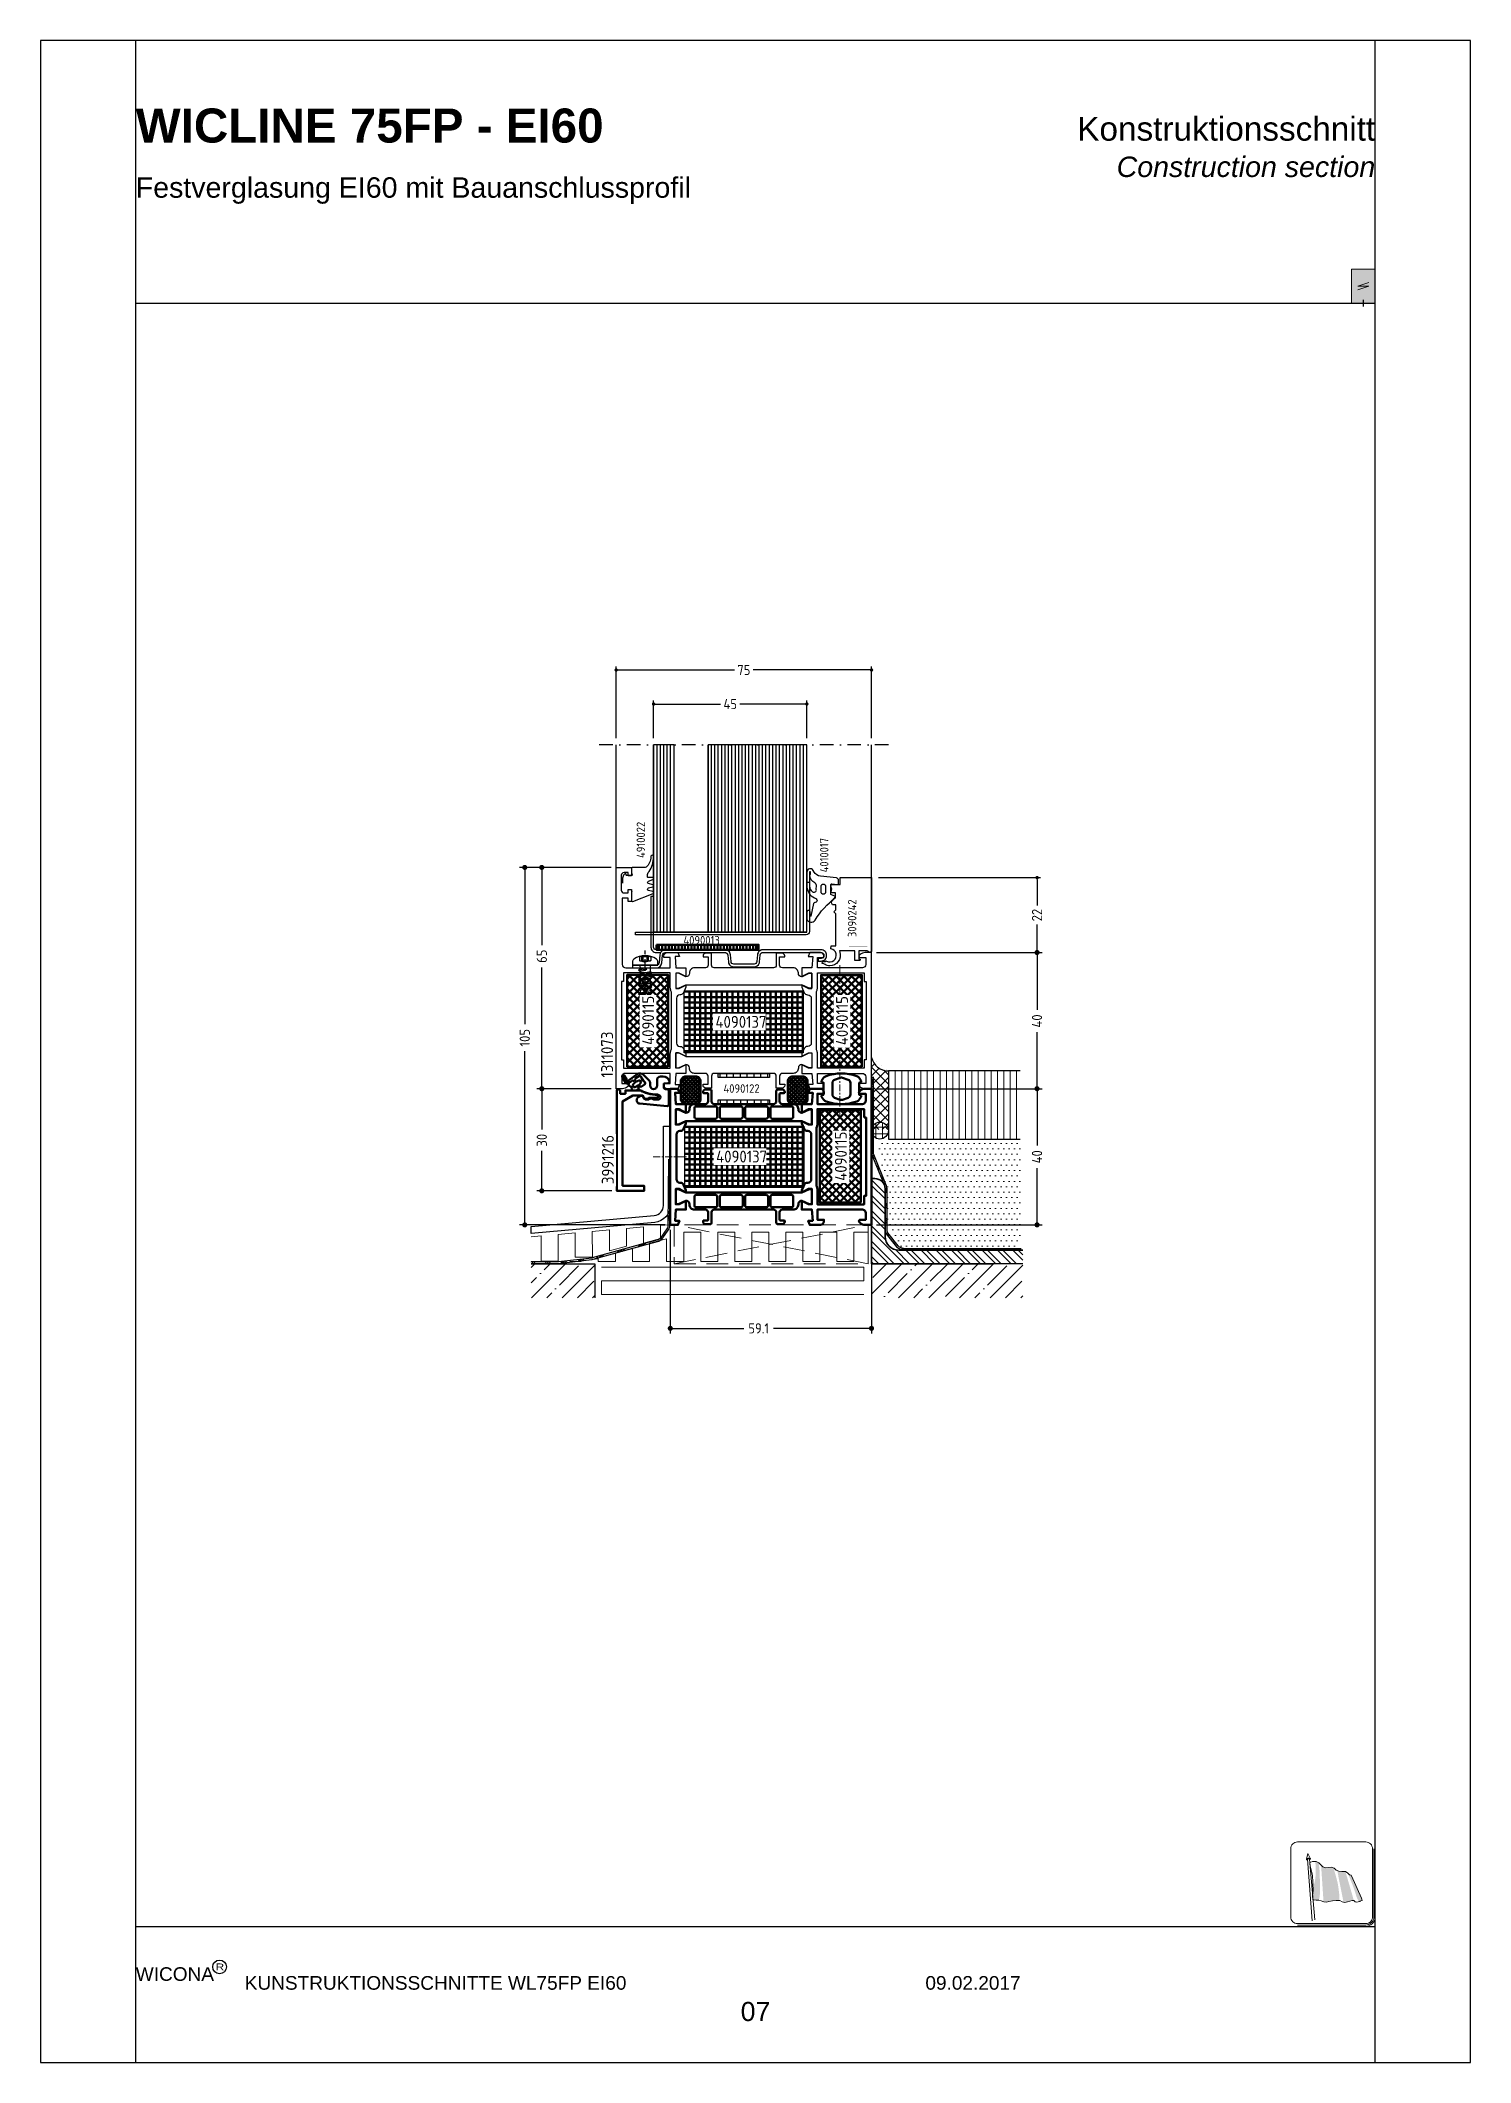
# Model space of a CAD drawing. Header units: millimetres. Extents: x 415 to 4125, y 1522 to 2116.
# Drawn here: x 3235 to 3655, y 1522 to 2116 of the extents above; entities that cross this region are included whole.
import ezdxf
from ezdxf.enums import TextEntityAlignment as Align

# ---------------------------------------------------------------- set-up
doc = ezdxf.new("R2010")
doc.units = ezdxf.units.MM
for name, pattern in [('AM_ISO02W050', [7.5, 6, -1.5]), ('AM_ISO08W050', [18, 12, -1.5, 3, -1.5]), ('AUSGEZOGEN', [0]), ('CENTER', [7, 4, -1, 1, -1]), ('DASHDOT', [8, 4, -2, 0, -2]), ('HIDDEN', [9.525, 6.35, -3.175])]:
    doc.linetypes.add(name, pattern=pattern)
for name, color, linetype in [('00TXT', 7, 'Continuous'), ('01PAGVAR', 7, 'AUSGEZOGEN'), ('04TXT', 2, 'Continuous'), ('AM_1', 2, 'Continuous'), ('AM_3', 6, 'AM_ISO02W050'), ('AM_6', 2, 'Continuous'), ('AM_7', 4, 'AM_ISO08W050'), ('CENTER', 7, 'Continuous'), ('DUENN', 7, 'Continuous'), ('GLAS', 7, 'Continuous'), ('PROFILE', 7, 'Continuous'), ('TEXT', 7, 'Continuous'), ('THICKNESS2', 7, 'Continuous'), ('WBC-GER-ENG', 7, 'Continuous')]:
    doc.layers.add(name, color=color, linetype=linetype)
for name, color, linetype, lineweight in [('AM_0', 7, 'Continuous', 50), ('AM_5', 3, 'Continuous', 25), ('AM_C', 2, 'Continuous', 50), ('AM_D', 7, 'Continuous', 50), ('AM_S', 7, 'Continuous', 50), ('Cent3', 70, 'CENTER', 18), ('CHide3', 70, 'HIDDEN', 18), ('Cont1', 7, 'Continuous', 35), ('Cont2', 2, 'Continuous', 25), ('Cont3', 70, 'Continuous', 18), ('Cont4', 10, 'Continuous', 13)]:
    doc.layers.add(name, color=color, linetype=linetype, lineweight=lineweight)
doc.layers.add('BOUND_EXT', color=30, linetype='Continuous', plot=False)
doc.layers.add('BOUND_INT', color=30, linetype='Continuous', plot=False)
doc.styles.add('HBS_DIMTEXTSTYLE', font='isocp.shx')
doc.styles.get("Standard").update_dxf_attribs({"font": 'ISOCP.SHX'})
doc.styles.add('SWISS', font='swiss.ttf')
doc.styles.add('SWISSB', font='swissb.ttf')
doc.styles.add('SWISSL', font='swissl.ttf')
doc.dimstyles.new('HBS_Cata_1-1', dxfattribs={"dimtxt": 3, "dimasz": 1, "dimexe": 1, "dimexo": 2, "dimgap": 1, "dimtad": 0, "dimtoh": 1, "dimdec": 1, "dimdsep": 46, "dimtxsty": 'HBS_DIMTEXTSTYLE', "dimblk": 'DOT', "dimcen": 0, "dimclrd": 256, "dimclre": 256, "dimclrt": 2, "dimadec": 0, "dimazin": 2, "dimtp": 0.1, "dimtm": 0.1, "dimtfac": 0.7, "dimtdec": 1, "dimtmove": 0, "dimatfit": 3, "dimldrblk": 'NONE', "dimfxl": 1, "dimlwd": -1, "dimlwe": -1, "dimarcsym": 1})
doc.dimstyles.new('Konstruktionsschnitt 1-1$0', dxfattribs={"dimscale": 0, "dimtxt": 3, "dimasz": 1.5, "dimexe": 1.5, "dimexo": 1.5, "dimgap": 1.5, "dimtad": 0, "dimdsep": 46, "dimtxsty": 'HBS_DIMTEXTSTYLE', "dimblk": 'PUNKT', "dimcen": 0, "dimclrd": 3, "dimclre": 3, "dimclrt": 2, "dimadec": 1, "dimazin": 2, "dimtfac": 0.7, "dimtofl": 0, "dimtmove": 0, "dimatfit": 3, "dimfxl": 1, "dimtolj": 1, "dimtzin": 0, "dimarcsym": 0})
pattern_1 = [(45, (3133.344, 1653.716), (-4.49013, 4.49013), []), (45, (3137.834, 1653.716), (-4.49013, 4.49013), [7.9375, -1.5875, 0, -1.5875])]

msp = doc.modelspace()

# ---------------------------------------------------------------- texts
at = {"char_height": 2.5, "attachment_point": 1}
for s, insert in [('4090013', (3423.452, 1852.793)), ('4090122', (3435.214, 1809.231))]:
    msp.add_mtext_dynamic_manual_height_columns(s, width=18.72764, gutter_width=12.5, heights=[0], dxfattribs=dict(at, insert=insert))
at = {"layer": '01PAGVAR', "color": 40, "style": 'SWISS'}
msp.add_text('07', height=5.6, dxfattribs=at).set_placement((3444.612, 1536.86), align=Align.MIDDLE)
at = {"layer": 'AM_6', "color": 7, "style": 'SWISSB'}
msp.add_text('WICLINE 75FP - EI60', height=10, dxfattribs=at).set_placement((3262.612, 2085.86))
at = {"layer": 'AM_6', "insert": (3294.619, 1543.196), "char_height": 4, "width": 269.18712, "attachment_point": 7, "style": 'SWISSL'}
msp.add_mtext('{\\C1;KUNSTRUKTIONSSCHNITTE WL75FP EI60\\H1.0516x; }', dxfattribs=at)
at = {"layer": 'AM_6', "insert": (3494.503, 1543.205), "char_height": 4, "attachment_point": 7, "style": 'SWISSL'}
msp.add_mtext('{\\C1;09.02.2017}', dxfattribs=at)
at = {"layer": 'TEXT', "linetype": 'Continuous'}
for s, p in [('4910022', (3412.205, 1875.711)), ('4010017', (3466.04, 1871.473)), ('3090242', (3474.236, 1852.479))]:
    msp.add_text(s, height=2.5, rotation=90, dxfattribs=at).set_placement(p)
at = {"layer": 'WBC-GER-ENG', "char_height": 6}
for s, insert, width, attachment_point, style in [('{\\fSwis721 BT|b0|i0|c0|p34;\\H1.1667x;\\C40;Konstruktionsschnitt\\P\\fSwis721 BT|b0|i1|c0|p34;\\H0.85712x;Construction section}', (3626.612, 2075.66), 213.66265, 9, 'SWISSB'), ('{\\C40;Festverglasung EI60 mit Bauanschlussprofil}', (3262.612, 2075.66), 253.56594, 1, 'SWISS')]:
    msp.add_mtext(s, dxfattribs=dict(at, insert=insert, width=width, attachment_point=attachment_point, style=style))

# ---------------------------------------------------------------- blocks, each defined once
blk = doc.blocks.new('*X400')
for p, q in [((142.5, 86.5), (142.5, 106.5)), ((144.375, 86.5), (144.375, 106.5)), ((146.25, 86.5), (146.25, 106.5)), ((148.125, 86.5), (148.125, 106.5)), ((150, 86.5), (150, 106.5)), ((151.875, 86.5), (151.875, 106.5)), ((153.75, 86.5), (153.75, 106.5)), ((155.625, 86.5), (155.625, 106.5)), ((157.5, 86.5), (157.5, 106.5)), ((159.375, 86.5), (159.375, 106.5)), ((161.25, 86.5), (161.25, 106.5)), ((163.125, 86.5), (163.125, 106.5)), ((165, 86.5), (165, 106.5)), ((166.875, 86.5), (166.875, 106.5)), ((168.75, 86.5), (168.75, 106.5)), ((170.625, 86.5), (170.625, 106.5)), ((172.5, 86.5), (172.5, 106.5)), ((174.375, 86.5), (174.375, 106.5)), ((176.25, 86.5), (176.25, 106.5)), ((178.125, 86.5), (178.125, 106.5)), ((180, 86.5), (180, 106.5))]:
    blk.add_line(p, q)
blk = doc.blocks.new('PUNKT')
at = {"color": 0, "linetype": 'Continuous'}
blk.add_line((-0.5, 0), (-1, 0), dxfattribs=at)
at = {"color": 0, "linetype": 'Continuous', "const_width": 0.5}
blk.add_lwpolyline([(-0.25, 0, 1), (0.25, 0, 1)], format="xyb", close=True, dxfattribs=at)
blk = doc.blocks.new('*D422')
at = {"layer": 'AM_5', "color": 3, "lineweight": -2, "transparency": 16777216}
for p, q in [((3402.19, 1872.93), (3375.35, 1872.93)), ((3376.85, 1871.43), (3376.85, 1826.86)), ((3376.85, 1769.43), (3376.85, 1818.93)), ((3418.09, 1767.93), (3375.35, 1767.93))]:
    blk.add_line(p, q, dxfattribs=at)
at = {"layer": 'Defpoints', "color": 0, "transparency": 16777216}
for p in [(3376.85, 1872.93), (3403.69, 1872.93), (3419.59, 1767.93)]:
    blk.add_point(p, dxfattribs=at)
at = {"layer": 'AM_5', "color": 3, "lineweight": -2, "transparency": 16777216, "xscale": 1.5, "yscale": 1.5, "zscale": 1.5}
for p, rotation in [((3376.85, 1872.93), 90), ((3376.85, 1767.93), 270)]:
    blk.add_blockref('PUNKT', p, dxfattribs=dict(at, rotation=rotation))
at = {"layer": 'AM_5', "color": 2, "transparency": 16777216, "insert": (3376.85, 1822.9), "char_height": 3, "attachment_point": 5, "rotation": 90, "style": 'HBS_DIMTEXTSTYLE'}
blk.add_mtext('\\A1;105', dxfattribs=at)
blk = doc.blocks.new('*D423')
at = {"layer": 'AM_5', "color": 3, "lineweight": -2, "transparency": 16777216}
for p, q in [((3480.19, 1807.93), (3528.8, 1807.93)), ((3527.3, 1806.43), (3527.3, 1791.23)), ((3527.3, 1769.43), (3527.3, 1784.62)), ((3480.19, 1767.93), (3528.8, 1767.93))]:
    blk.add_line(p, q, dxfattribs=at)
at = {"layer": 'Defpoints', "color": 0, "transparency": 16777216}
for p in [(3478.69, 1807.93), (3478.69, 1767.93), (3527.3, 1767.93)]:
    blk.add_point(p, dxfattribs=at)
at = {"layer": 'AM_5', "color": 3, "lineweight": -2, "transparency": 16777216, "xscale": 1.5, "yscale": 1.5, "zscale": 1.5}
for p, rotation in [((3527.3, 1807.93), 90), ((3527.3, 1767.93), 270)]:
    blk.add_blockref('PUNKT', p, dxfattribs=dict(at, rotation=rotation))
at = {"layer": 'AM_5', "color": 2, "transparency": 16777216, "insert": (3527.3, 1787.93), "char_height": 3, "attachment_point": 5, "rotation": 90, "style": 'HBS_DIMTEXTSTYLE'}
blk.add_mtext('\\A1;40', dxfattribs=at)
blk = doc.blocks.new('*D424')
at = {"layer": 'AM_5', "color": 3, "lineweight": -2, "transparency": 16777216}
for p, q in [((3480.19, 1847.93), (3528.8, 1847.93)), ((3527.3, 1846.43), (3527.3, 1831.12)), ((3527.3, 1809.43), (3527.3, 1824.52)), ((3480.19, 1807.93), (3528.8, 1807.93))]:
    blk.add_line(p, q, dxfattribs=at)
at = {"layer": 'Defpoints', "color": 0, "transparency": 16777216}
for p in [(3478.69, 1847.93), (3478.69, 1807.93), (3527.3, 1807.93)]:
    blk.add_point(p, dxfattribs=at)
at = {"layer": 'AM_5', "color": 3, "lineweight": -2, "transparency": 16777216, "xscale": 1.5, "yscale": 1.5, "zscale": 1.5}
for p, rotation in [((3527.3, 1847.93), 90), ((3527.3, 1807.93), 270)]:
    blk.add_blockref('PUNKT', p, dxfattribs=dict(at, rotation=rotation))
at = {"layer": 'AM_5', "color": 2, "transparency": 16777216, "insert": (3527.3, 1827.82), "char_height": 3, "attachment_point": 5, "rotation": 90, "style": 'HBS_DIMTEXTSTYLE'}
blk.add_mtext('\\A1;40', dxfattribs=at)
blk = doc.blocks.new('*D425')
at = {"layer": 'AM_5', "color": 3, "lineweight": -2, "transparency": 16777216}
for p, q in [((3419.59, 1766.43), (3419.59, 1736.03)), ((3478.69, 1755.03), (3478.69, 1736.03)), ((3421.09, 1737.53), (3441.19, 1737.53)), ((3477.19, 1737.53), (3449.9, 1737.53))]:
    blk.add_line(p, q, dxfattribs=at)
at = {"layer": 'Defpoints', "color": 0, "transparency": 16777216}
for p in [(3419.59, 1767.93), (3478.69, 1756.53), (3419.59, 1737.53)]:
    blk.add_point(p, dxfattribs=at)
at = {"layer": 'AM_5', "color": 3, "lineweight": -2, "transparency": 16777216, "xscale": 1.5, "yscale": 1.5, "zscale": 1.5, "rotation": 180}
blk.add_blockref('PUNKT', (3419.59, 1737.53), dxfattribs=at)
at = {"layer": 'AM_5', "color": 3, "lineweight": -2, "transparency": 16777216, "xscale": 1.5, "yscale": 1.5, "zscale": 1.5}
blk.add_blockref('PUNKT', (3478.69, 1737.53), dxfattribs=at)
at = {"layer": 'AM_5', "color": 2, "transparency": 16777216, "insert": (3445.55, 1737.53), "char_height": 3, "attachment_point": 5, "style": 'HBS_DIMTEXTSTYLE'}
blk.add_mtext('\\A1;59.1', dxfattribs=at)
blk = doc.blocks.new('*D426')
at = {"layer": 'AM_5', "color": 3, "lineweight": -2, "transparency": 16777216}
for p, q in [((3402.19, 1872.93), (3380.35, 1872.93)), ((3381.85, 1871.43), (3381.85, 1850.13)), ((3381.85, 1809.43), (3381.85, 1843.53)), ((3402.19, 1807.93), (3380.35, 1807.93))]:
    blk.add_line(p, q, dxfattribs=at)
at = {"layer": 'Defpoints', "color": 0, "transparency": 16777216}
for p in [(3403.69, 1872.93), (3381.85, 1807.93), (3403.69, 1807.93)]:
    blk.add_point(p, dxfattribs=at)
at = {"layer": 'AM_5', "color": 3, "lineweight": -2, "transparency": 16777216, "xscale": 1.5, "yscale": 1.5, "zscale": 1.5}
for p, rotation in [((3381.85, 1872.93), 90), ((3381.85, 1807.93), 270)]:
    blk.add_blockref('PUNKT', p, dxfattribs=dict(at, rotation=rotation))
at = {"layer": 'AM_5', "color": 2, "transparency": 16777216, "insert": (3381.85, 1846.83), "char_height": 3, "attachment_point": 5, "rotation": 90, "style": 'HBS_DIMTEXTSTYLE'}
blk.add_mtext('\\A1;65', dxfattribs=at)
blk = doc.blocks.new('*D427')
at = {"layer": 'AM_5', "color": 3, "lineweight": -2, "transparency": 16777216}
for p, q in [((3402.19, 1807.93), (3380.35, 1807.93)), ((3381.85, 1806.43), (3381.85, 1795.95)), ((3381.85, 1779.43), (3381.85, 1789.65)), ((3402.39, 1777.93), (3380.35, 1777.93))]:
    blk.add_line(p, q, dxfattribs=at)
at = {"layer": 'Defpoints', "color": 0, "transparency": 16777216}
for p in [(3403.69, 1807.93), (3381.85, 1777.93), (3403.89, 1777.93)]:
    blk.add_point(p, dxfattribs=at)
at = {"layer": 'AM_5', "color": 3, "lineweight": -2, "transparency": 16777216, "xscale": 1.5, "yscale": 1.5, "zscale": 1.5}
for p, rotation in [((3381.85, 1807.93), 90), ((3381.85, 1777.93), 270)]:
    blk.add_blockref('PUNKT', p, dxfattribs=dict(at, rotation=rotation))
at = {"layer": 'AM_5', "color": 2, "transparency": 16777216, "insert": (3381.85, 1792.8), "char_height": 3, "attachment_point": 5, "rotation": 90, "style": 'HBS_DIMTEXTSTYLE'}
blk.add_mtext('\\A1;30', dxfattribs=at)
blk = doc.blocks.new('WI4030035')
for points in [[(6.91, -4.39, -0.513962), (6.09, -2.99, -0.297135), (7.46, -2.1), (7.6, -2.1, -0.369664), (7.9, -2.35, 0.369664), (8.88, -3.2), (9.57, -3.2, -0.420084), (11, -3.2), (12.3, -3.2, 0.999832), (12.3, -1.8), (12.13, -1.8, -0.143376), (6.74, -0.22, -1.099023), (7.35, 0.56), (8.36, 1.27, 0.4141), (8.46, 1.83), (7.2, 3.63, 0.414214), (6.64, 3.73), (5.62, 3.01, -0.816497), (4.82, 2.45), (3.63, 1.62, -0.440181), (2.77, 1.81), (1.79, 3.52, -1), (2.39, 3.87), (3.13, 2.6), (3.13, 2.14, 1), (3.6, 2.14), (3.6, 2.45), (6.13, 4.23, -0.36397), (8.06, 4.06), (9.71, 2.41, -0.198912), (10, 1.7), (10, 0.9, 1), (12, 0.9), (12, 2.6, -0.414214), (13, 3.6), (13.79, 3.6, -0.316494), (15.67, 2.28, -0.491795), (15.24, 1.61), (14, 1.5), (14, 0.37, 0.39896), (14.47, -0.12), (15.03, -0.15, -0.39896), (15.5, -0.65), (15.5, -4.6, -0.440011), (14.96, -5.1), (6.91, -4.39)], [(8.2, 2.08, -0.562627), (8.36, 1.27), (7.35, 0.56, 0.815795), (6.55, 0), (5.83, -0.5), (4.91, -0.5, -0.521447), (4.63, -0.1, 0.204111), (4.62, 0.14, 0.161479), (3.96, 0.81, -0.542433), (3.84, 1.77), (4.82, 2.45, 0.816497), (5.62, 3.01), (6.54, 3.66, -0.542433), (7.4, 3.22, 0.246345), (8.2, 2.08)], [(5.24, 1.61, 0.058524), (4.97, 1.26, 0.73913), (5.52, 0.47, 0.172575), (7.15, 1.62, 0.73913), (6.6, 2.4, 0.115458), (5.24, 1.61)]]:
    blk.add_lwpolyline(points, format="xyb", close=True)
at = {"width": 0.8}
blk.add_text('STILPRF1', height=0.01, dxfattribs=at).set_placement((0, 0))
blk = doc.blocks.new('WI1010557')
for points in [[(-54.5, 10.2), (-55.23, 11.81, 0.294108), (-56.14, 12.4), (-56.3, 12.4, -0.414214), (-57.3, 13.4), (-57.3, 26.6, -0.414214), (-56.3, 27.6), (-56.14, 27.6, 0.294108), (-55.23, 28.19), (-54.5, 29.8), (-54.5, 30.5), (-56.7, 29.5), (-57.5, 29.5), (-57.5, 33.9), (-56.7, 33.9), (-54.5, 32.9), (-54.5, 35.5), (-57.5, 35.5), (-57.72, 38.8), (-56.41, 38.8), (-56.85, 40), (-59.1, 40), (-59.1, 0), (-56.85, 0), (-56.41, 1.2), (-57.72, 1.2), (-57.5, 4.5), (-54.5, 4.5), (-54.5, 7.1), (-56.7, 6.1), (-57.5, 6.1), (-57.5, 10.5), (-56.7, 10.5), (-54.5, 9.5), (-54.5, 10.2)], [(-20.5, 32.9), (-20.5, 32.95), (-18.5, 33.95), (-17.5, 33.95), (-17.5, 29.45), (-18.5, 29.45), (-20.5, 30.45), (-20.5, 30.5), (-54.5, 30.5), (-54.5, 30.45), (-56.5, 29.45), (-57.5, 29.45), (-57.5, 33.95), (-56.5, 33.95), (-54.5, 32.95), (-54.5, 32.9, 0.414214), (-53.5, 33.9), (-53.5, 34, -0.414214), (-52, 35.5), (-48.8, 35.5, 0.414214), (-48, 36.3), (-48, 38.5, 0.414214), (-48.2, 38.7), (-49.3, 38.7, -0.414214), (-49.5, 38.9), (-49.5, 39, -0.414214), (-48.7, 39.8), (-47.5, 39.8, -0.414214), (-47, 39.3), (-47, 36.3, 0.414214), (-46.2, 35.5), (-28.8, 35.5, 0.414214), (-28, 36.3), (-28, 39.3, -0.414214), (-27.5, 39.8), (-26.3, 39.8, -0.414214), (-25.5, 39), (-25.5, 38.9, -0.414214), (-25.7, 38.7), (-26.8, 38.7, 0.414214), (-27, 38.5), (-27, 36.3, 0.414214), (-26.2, 35.5), (-23, 35.5, -0.414214), (-21.5, 34), (-21.5, 33.9, 0.414214), (-20.5, 32.9)], [(-20.5, 10.2), (-19.77, 11.81, -0.294108), (-18.86, 12.4), (-18.7, 12.4, 0.414214), (-17.7, 13.4), (-17.7, 26.6, 0.414214), (-18.7, 27.6), (-18.86, 27.6, -0.294108), (-19.77, 28.19), (-20.5, 29.8), (-20.5, 30.5), (-18.3, 29.5), (-17.5, 29.5), (-17.5, 33.9), (-18.3, 33.9), (-20.5, 32.9), (-20.5, 35.5), (-17.5, 35.5), (-17.28, 38.8), (-18.59, 38.8), (-18.15, 40), (-15, 40, -0.414214), (-14, 39), (-14, 38.5), (-15.9, 38.5), (-15.9, 35.5), (-2.7, 35.5, 0.414214), (-1.7, 36.5), (-1.7, 38.5), (-3.5, 38.5), (-3.71, 39.01), (-3.31, 39.41, -0.198912), (-1.9, 40), (0, 40), (0, 0), (-1.9, 0, -0.198912), (-3.31, 0.59), (-3.71, 0.99), (-3.5, 1.5), (-1.7, 1.5), (-1.7, 3.5, 0.414214), (-2.7, 4.5), (-15.9, 4.5), (-15.9, 1.5), (-14, 1.5), (-14, 1, -0.414214), (-15, 0), (-18.15, 0), (-18.59, 1.2), (-17.28, 1.2), (-17.5, 4.5), (-20.5, 4.5), (-20.5, 7.1), (-18.3, 6.1), (-17.5, 6.1), (-17.5, 10.5), (-18.3, 10.5), (-20.5, 9.5), (-20.5, 10.2)], [(-52, 31.7), (-52, 34.3, -0.414214), (-51.5, 34.8), (-45.8, 34.8, -0.414214), (-45.3, 34.3), (-45.3, 31.7, -0.414214), (-45.8, 31.2), (-51.5, 31.2, -0.414214), (-52, 31.7)], [(-44.6, 31.7), (-44.6, 34.3, -0.414214), (-44.1, 34.8), (-38.35, 34.8, -0.414214), (-37.85, 34.3), (-37.85, 31.7, -0.414214), (-38.35, 31.2), (-44.1, 31.2, -0.414214), (-44.6, 31.7)], [(-30.4, 31.7, -0.414214), (-30.9, 31.2), (-36.65, 31.2, -0.414214), (-37.15, 31.7), (-37.15, 34.3, -0.414214), (-36.65, 34.8), (-30.9, 34.8, -0.414214), (-30.4, 34.3), (-30.4, 31.7)], [(-29.7, 31.7), (-29.7, 34.3, -0.414214), (-29.2, 34.8), (-23.5, 34.8, -0.414214), (-23, 34.3), (-23, 31.7, -0.414214), (-23.5, 31.2), (-29.2, 31.2, -0.414214), (-29.7, 31.7)], [(-2.2, 31.5), (-1.6, 31.5), (-1.6, 8.5), (-2.2, 8.5), (-2.2, 6), (-15.9, 6), (-15.9, 10.35, 0.112281), (-16.1, 11.24, -0.112281), (-16.2, 11.67), (-16.2, 28.33, -0.112281), (-16.1, 28.76, 0.112281), (-15.9, 29.65), (-15.9, 34), (-2.2, 34), (-2.2, 31.5)], [(-20.5, 7.1), (-20.5, 7.05), (-18.5, 6.05), (-17.5, 6.05), (-17.5, 10.55), (-18.5, 10.55), (-20.5, 9.55), (-20.5, 9.5), (-54.5, 9.5), (-54.5, 9.55), (-56.5, 10.55), (-57.5, 10.55), (-57.5, 6.05), (-56.5, 6.05), (-54.5, 7.05), (-54.5, 7.1, -0.414214), (-53.5, 6.1), (-53.5, 6, 0.414214), (-52, 4.5), (-48.8, 4.5, -0.414214), (-48, 3.7), (-48, 1.5, -0.414214), (-48.2, 1.3), (-49.3, 1.3, 0.414214), (-49.5, 1.1), (-49.5, 1, 0.414214), (-48.7, 0.2), (-47.5, 0.2, 0.414214), (-47, 0.7), (-47, 3.7, -0.414214), (-46.2, 4.5), (-28.8, 4.5, -0.414214), (-28, 3.7), (-28, 0.7, 0.414214), (-27.5, 0.2), (-26.3, 0.2, 0.414214), (-25.5, 1), (-25.5, 1.1, 0.414214), (-25.7, 1.3), (-26.8, 1.3, -0.414214), (-27, 1.5), (-27, 3.7, -0.414214), (-26.2, 4.5), (-23, 4.5, 0.414214), (-21.5, 6), (-21.5, 6.1, -0.414214), (-20.5, 7.1)], [(-52, 8.3), (-52, 5.7, 0.414214), (-51.5, 5.2), (-45.8, 5.2, 0.414214), (-45.3, 5.7), (-45.3, 8.3, 0.414214), (-45.8, 8.8), (-51.5, 8.8, 0.414214), (-52, 8.3)], [(-44.6, 8.3), (-44.6, 5.7, 0.414214), (-44.1, 5.2), (-38.35, 5.2, 0.414214), (-37.85, 5.7), (-37.85, 8.3, 0.414214), (-38.35, 8.8), (-44.1, 8.8, 0.414214), (-44.6, 8.3)], [(-30.4, 8.3, 0.414214), (-30.9, 8.8), (-36.65, 8.8, 0.414214), (-37.15, 8.3), (-37.15, 5.7, 0.414214), (-36.65, 5.2), (-30.9, 5.2, 0.414214), (-30.4, 5.7), (-30.4, 8.3)], [(-29.7, 8.3), (-29.7, 5.7, 0.414214), (-29.2, 5.2), (-23.5, 5.2, 0.414214), (-23, 5.7), (-23, 8.3, 0.414214), (-23.5, 8.8), (-29.2, 8.8, 0.414214), (-29.7, 8.3)]]:
    blk.add_lwpolyline(points, format="xyb", close=True)
blk = doc.blocks.new('WI3991216')
blk.add_lwpolyline([(7.93, -2.23), (7.87, -2), (4.9, -2), (1.9, -3.73), (1.9, -28.5), (8.2, -28.5), (8.2, -30), (0.2, -30), (0.2, -0.3), (0.71, -0.09), (1.2, -0.58), (1.2, -1.5), (2.7, -1.5), (2.7, -0.5), (7.2, -0.5, 0.124369), (11.95, -1.7), (12.2, -1.7), (12.2, -2.7), (9.61, -2.7, -0.590401), (7.93, -2.23)], format="xyb", close=True)
blk = doc.blocks.new('WI4010047')
for points in [[(4.36, 3.73, 0.156567), (3.63, 3.18), (3.05, 2.35, 0.493145), (3.2, 1.9), (3.6, 1.75), (3.6, -1.75), (3.2, -1.9, 0.493145), (3.05, -2.35), (3.63, -3.18, 0.156567), (4.36, -3.73, 0.17099), (13.34, -3.73, 0.156567), (14.07, -3.18), (14.65, -2.35, 0.493145), (14.5, -1.9), (14.1, -1.75), (14.1, 1.75), (14.5, 1.9, 0.493145), (14.65, 2.35), (14.07, 3.18, 0.156567), (13.34, 3.73, 0.17099), (4.36, 3.73)], [(8.51, 3.24, -0.176327), (9.19, 3.24), (10.84, 2.64, -0.315299), (11.5, 1.7), (11.5, -1.7, -0.315299), (10.84, -2.64), (9.19, -3.24, -0.176327), (8.51, -3.24), (6.86, -2.64, -0.315299), (6.2, -1.7), (6.2, 1.7, -0.315299), (6.86, 2.64), (8.51, 3.24)]]:
    blk.add_lwpolyline(points, format="xyb", close=True)
blk = doc.blocks.new('WI4090121')
h = blk.add_hatch()
h.set_pattern_fill('ANSI37', color=256, scale=0.25, style=0)
h.paths.add_polyline_path([(-1.5, 0), (-6.6, 0, 0.414214), (-8.1, -1.5), (-8.1, -4.3, 0.414214), (-6.6, -5.8), (-1.5, -5.8, 0.414214), (0, -4.3), (0, -1.5, 0.414214)])
blk.add_lwpolyline([(-1.5, -5.8), (-6.6, -5.8, -0.414214), (-8.1, -4.3), (-8.1, -1.5, -0.414214), (-6.6, 0), (-1.5, 0, -0.414214), (0, -1.5), (0, -4.3, -0.414214), (-1.5, -5.8)], format="xyb", close=True)
blk = doc.blocks.new('*U401')
h = blk.add_hatch()
h.set_pattern_fill('PLAST', color=256, scale=0.5, angle=45, style=0)
h.set_pattern_definition([(45, (-5.401, -128.5637), (-2.245064, 2.245064), []), (45, (-5.6817, -128.283), (-2.245064, 2.245064), []), (45, (-5.9624, -128.0025), (-2.245064, 2.245064), [])])
h.paths.add_polyline_path([(-7.9, -25.34, 0.000006), (-7.9, -25.34), (-3.43, -24.11, 0.177569), (-2.59, -23.51), (-0.46, -20.38, 0.148126), (-0.2, -19.55), (0, 0), (-0.5, 0), (-0.7, -19.54, -0.148126), (-0.87, -20.09), (-3, -23.23, -0.177569), (-3.56, -23.63), (-8.03, -24.86, -0.000006), (-8.03, -24.86), (-22.92, -28.98, -0.038016), (-23.07, -29), (-32.87, -30.16, -0.029409), (-32.99, -30.17), (-40.86, -30.17), (-40.86, -30.67), (-32.99, -30.67, 0.029409), (-32.81, -30.66), (-23.01, -29.5, 0.038016), (-22.79, -29.46)])
at = {"layer": 'Cont2'}
for points in [[(0, 0), (-0.2, -19.55, -0.148126), (-0.46, -20.38), (-2.59, -23.51, -0.177569), (-3.43, -24.11), (-7.9, -25.34, -0.000006), (-7.9, -25.34), (-22.79, -29.46, -0.038016), (-23.01, -29.5), (-32.81, -30.66, -0.029409), (-32.99, -30.67), (-40.86, -30.67)], [(-0.5, 0), (-0.7, -19.54, -0.148126), (-0.87, -20.09), (-3, -23.23, -0.177569), (-3.56, -23.63), (-8.03, -24.86, -0.000006), (-8.03, -24.86), (-22.92, -28.98, -0.038016), (-23.07, -29), (-32.87, -30.16, -0.029409), (-32.99, -30.17), (-40.86, -30.17)]]:
    blk.add_lwpolyline(points, format="xyb", dxfattribs=at)
blk = doc.blocks.new('*U402')
h = blk.add_hatch()
h.set_pattern_fill('PLAST', color=256, scale=0.5, angle=45, style=0)
h.set_pattern_definition([(45, (-185.001, -152.795), (-2.245064, 2.245064), []), (45, (-185.2817, -152.5142), (-2.245064, 2.245064), []), (45, (-185.5624, -152.2336), (-2.245064, 2.245064), [])])
h.paths.add_polyline_path([(0.07, -22.77, -0.097006), (0, -22.39), (0, 0), (-0.5, 0), (-0.5, -22.39, 0.097006), (-0.39, -22.96), (3.26, -31.92, -0.048389), (3.32, -32.1), (3.48, -32.95, -0.048389), (3.5, -33.14), (3.5, -45.22, 0.171045), (3.83, -46.16), (6.86, -49.93, 0.125776), (7.46, -50.37), (8.45, -50.79, 0.098491), (9.03, -50.9), (43.41, -50.9), (43.41, -50.4), (9.03, -50.4, -0.098491), (8.64, -50.32), (7.65, -49.91, -0.125776), (7.25, -49.62), (4.22, -45.85, -0.171045), (4, -45.22), (4, -33.14, 0.048389), (3.97, -32.85), (3.81, -32.01, 0.048389), (3.72, -31.73)])
at = {"layer": 'Cont2'}
for points in [[(-0.5, 0), (-0.5, -22.39, 0.097006), (-0.39, -22.96), (3.26, -31.92, -0.048389), (3.32, -32.1), (3.48, -32.95, -0.048389), (3.5, -33.14), (3.5, -45.22, 0.171045), (3.83, -46.16), (6.86, -49.93, 0.125776), (7.46, -50.37), (8.45, -50.79, 0.098491), (9.03, -50.9), (43.41, -50.9)], [(0, 0), (0, -22.39, 0.097006), (0.07, -22.77), (3.72, -31.73, -0.048389), (3.81, -32.01), (3.97, -32.85, -0.048389), (4, -33.14), (4, -45.22, 0.171045), (4.22, -45.85), (7.25, -49.62, 0.125776), (7.65, -49.91), (8.64, -50.32, 0.098491), (9.03, -50.4), (43.41, -50.4)]]:
    blk.add_lwpolyline(points, format="xyb", dxfattribs=at)
blk = doc.blocks.new('$$WICLOG1')
at = {"layer": '00TXT', "color": 3}
blk.add_circle((12.3, 2.05), 1, dxfattribs=at)
at = {"layer": '00TXT', "color": 40, "style": 'SWISS'}
blk.add_text('WICONA', height=2, dxfattribs=at).set_placement((0, 0))
at = {"layer": '00TXT', "color": 10, "style": 'SWISSL', "width": 1.25}
blk.add_text('R', height=1, dxfattribs=at).set_placement((12.35, 2.05), align=Align.MIDDLE)
blk = doc.blocks.new('$$_EX')
at = {"layer": 'BOUND_EXT'}
for p, q in [((210, 297), (0, 297)), ((0, 297), (0, 0)), ((210, 0), (210, 297)), ((0, 0), (210, 0))]:
    blk.add_line(p, q, dxfattribs=at)
blk = doc.blocks.new('Symbol91')
at = {"layer": 'Cont3'}
h = blk.add_hatch(color=254, dxfattribs=at)
h.dxf.hatch_style = 1
edge = h.paths.add_edge_path()
edge.add_spline(control_points=[(187.27, 28.22), (187.28, 26.89), (187.03, 26.22), (187.03, 26.22)], knot_values=[4, 4, 4, 4, 5, 5, 5, 5], degree=3, periodic=0)
edge.add_spline(control_points=[(187.03, 26.22), (187.03, 26.22), (186.92, 26.27), (186.84, 26.76)], knot_values=[3.159956, 3.159956, 3.159956, 3.159956, 4, 4, 4, 4], degree=3, periodic=0)
edge.add_line((186.84, 26.76), (186.85, 26.54))
edge.add_line((186.85, 26.54), (186.85, 26.23))
edge.add_line((186.85, 26.23), (186.9, 25.32))
edge.add_line((186.9, 25.32), (186.81, 24.51))
edge.add_line((186.81, 24.51), (186.86, 23.91))
edge.add_line((186.86, 23.91), (187.31, 23.87))
edge.add_line((187.31, 23.87), (187.7, 23.87))
edge.add_line((187.7, 23.87), (187.73, 23.86))
edge.add_spline(control_points=[(187.73, 23.86), (187.73, 23.86), (187.91, 24.48), (187.91, 25.42)], knot_values=[1, 1, 1, 1, 2, 2, 2, 2], degree=3, periodic=0)
edge.add_spline(control_points=[(187.91, 25.42), (187.91, 26.24), (187.83, 27.79), (187.83, 28.08)], knot_values=[2, 2, 2, 2, 3, 3, 3, 3], degree=3, periodic=0)
edge.add_spline(control_points=[(187.83, 28.08), (187.82, 28.6), (187.72, 29.13), (187.68, 29.35)], knot_values=[3, 3, 3, 3, 3.756634, 3.756634, 3.756634, 3.756634], degree=3, periodic=0)
edge.add_line((187.68, 29.35), (187.34, 29.51))
edge.add_line((187.34, 29.51), (187.21, 29.51))
edge.add_spline(control_points=[(187.21, 29.51), (187.22, 29.37), (187.27, 28.59), (187.27, 28.22)], knot_values=[5, 5, 5, 5, 5.903507, 5.903507, 5.903507, 5.903507], degree=3, periodic=0)
h = blk.add_hatch(color=254, dxfattribs=at)
h.dxf.hatch_style = 1
edge = h.paths.add_edge_path()
edge.add_spline(control_points=[(190.18, 27.54), (190, 28.23), (189.89, 28.51), (189.85, 28.6)], knot_values=[3, 3, 3, 3, 3.718859, 3.718859, 3.718859, 3.718859], degree=3, periodic=0)
edge.add_line((189.85, 28.6), (189.6, 28.7))
edge.add_line((189.6, 28.7), (189.2, 28.66))
edge.add_line((189.2, 28.66), (188.73, 28.6))
edge.add_line((188.73, 28.6), (188.29, 28.77))
edge.add_line((188.29, 28.77), (188.05, 28.99))
edge.add_spline(control_points=[(188.05, 28.99), (188.1, 28.31), (188.36, 24.37), (188.41, 23.62)], knot_values=[5.071067, 5.071067, 5.071067, 5.071067, 5.923878, 5.923878, 5.923878, 5.923878], degree=3, periodic=0)
edge.add_line((188.41, 23.62), (188.48, 23.6))
edge.add_line((188.48, 23.6), (188.85, 23.58))
edge.add_line((188.85, 23.58), (189.17, 23.64))
edge.add_line((189.17, 23.64), (189.74, 23.73))
edge.add_line((189.74, 23.73), (190.27, 23.8))
edge.add_line((190.27, 23.8), (190.74, 23.78))
edge.add_spline(control_points=[(190.74, 23.78), (190.76, 23.91), (190.79, 24.27), (190.66, 25.18)], knot_values=[1.277615, 1.277615, 1.277615, 1.277615, 2, 2, 2, 2], degree=3, periodic=0)
edge.add_spline(control_points=[(190.66, 25.18), (190.51, 26.51), (190.4, 26.73), (190.18, 27.54)], knot_values=[2, 2, 2, 2, 3, 3, 3, 3], degree=3, periodic=0)
h = blk.add_hatch(color=254, dxfattribs=at)
h.dxf.hatch_style = 1
edge = h.paths.add_edge_path()
edge.add_spline(control_points=[(192.86, 23.78), (192.7, 24.44), (191.78, 27.49), (191.63, 28.07)], knot_values=[2.084077, 2.084077, 2.084077, 2.084077, 2.928014, 2.928014, 2.928014, 2.928014], degree=3, periodic=0)
edge.add_line((191.63, 28.07), (191.09, 28.07))
edge.add_line((191.09, 28.07), (190.66, 28.09))
edge.add_line((190.66, 28.09), (190.43, 28.21))
edge.add_spline(control_points=[(190.43, 28.21), (190.58, 27.39), (191.24, 24.12), (191.34, 23.57)], knot_values=[5.098897, 5.098897, 5.098897, 5.098897, 5.934115, 5.934115, 5.934115, 5.934115], degree=3, periodic=0)
edge.add_line((191.34, 23.57), (191.54, 23.52))
edge.add_line((191.54, 23.52), (191.94, 23.6))
edge.add_line((191.94, 23.6), (192.61, 23.79))
edge.add_line((192.61, 23.79), (192.86, 23.78))
h = blk.add_hatch(color=254, dxfattribs=at)
h.dxf.hatch_style = 1
edge = h.paths.add_edge_path()
edge.add_line((192.54, 27.41), (192.51, 27.44))
edge.add_line((192.51, 27.44), (192.47, 27.5))
edge.add_line((192.47, 27.5), (192.42, 27.53))
edge.add_line((192.42, 27.53), (192.24, 27.58))
edge.add_line((192.24, 27.58), (192, 27.8))
edge.add_spline(control_points=[(192, 27.8), (192.14, 27.38), (192.85, 25.75), (193.11, 24.83)], knot_values=[4.086795, 4.086795, 4.086795, 4.086795, 5, 5, 5, 5], degree=3, periodic=0)
edge.add_spline(control_points=[(193.11, 24.83), (193.31, 24.1), (193.53, 23.76), (193.64, 23.63)], knot_values=[5, 5, 5, 5, 5.720775, 5.720775, 5.720775, 5.720775], degree=3, periodic=0)
edge.add_line((193.64, 23.63), (193.73, 23.65))
edge.add_line((193.73, 23.65), (193.79, 23.69))
edge.add_line((193.79, 23.69), (193.91, 23.76))
edge.add_line((193.91, 23.76), (194.07, 23.79))
edge.add_line((194.07, 23.79), (194.04, 23.98))
edge.add_line((194.04, 23.98), (193.98, 24.14))
edge.add_line((193.98, 24.14), (192.54, 27.41))
at = {"layer": 'Cont3', "lineweight": 9}
for p, q in [((186.72, 20.83), (186.06, 29.85)), ((187.11, 20.94), (186.34, 29.89))]:
    blk.add_line(p, q, dxfattribs=at)
at = {"layer": 'Cont3'}
blk.add_lwpolyline([(184.6, 20.4, -0.414214), (183.6, 21.4), (183.6, 31.4, -0.414214), (184.6, 32.4), (194.6, 32.4, -0.414214), (195.6, 31.4), (195.6, 21.4, -0.414214), (194.6, 20.4)], format="xyb", close=True, dxfattribs=at)
for points in [[(195.8, 31.4), (195.8, 21.4, -0.414214), (194.6, 20.2), (184.6, 20.2)], [(196, 31.4), (196, 21.4, -0.414214), (194.6, 20), (184.6, 20)]]:
    blk.add_lwpolyline(points, format="xyb", dxfattribs=at)
blk.add_arc((186.27, 29.43), 0.604, 85.8437, 113.8537, dxfattribs=at)
at = {"layer": 'Cont3', "lineweight": 0}
for points in [[(185.9, 29.83), (185.89, 29.88), (185.94, 29.94), (186.03, 29.98)], [(185.91, 29.87), (185.9, 29.86), (185.9, 29.85), (185.9, 29.84)], [(185.9, 29.84), (185.91, 29.79), (185.97, 29.75), (186.07, 29.74)], [(186.13, 30.72), (186.13, 30.72), (185.91, 29.87), (185.91, 29.87)], [(186.05, 29.83), (186.05, 29.84), (186.06, 29.85), (186.06, 29.85)], [(186.06, 29.81), (186.06, 29.82), (186.06, 29.82), (186.05, 29.83)], [(186.06, 29.85), (186.06, 29.86), (186.07, 29.87), (186.08, 29.87)], [(186.06, 29.85), (186.06, 29.85), (186.06, 29.85), (186.06, 29.85)], [(186.08, 29.87), (186.11, 29.89), (186.15, 29.91), (186.19, 29.92)], [(186.5, 29.94), (186.5, 29.94), (186.13, 30.72), (186.13, 30.72)], [(186.31, 29.91), (186.32, 29.91), (186.34, 29.9), (186.34, 29.89)], [(186.32, 30.03), (186.43, 30.02), (186.49, 29.98), (186.5, 29.93)], [(186.34, 29.89), (186.35, 29.89), (186.35, 29.88), (186.35, 29.87)], [(186.35, 29.78), (186.45, 29.81), (186.51, 29.87), (186.5, 29.93)], [(186.35, 29.87), (186.35, 29.87), (186.35, 29.86), (186.35, 29.85)]]:
    blk.add_open_spline(points, degree=3, dxfattribs=at)
blk.add_open_spline([(186.19, 29.92), (186.21, 29.92), (186.23, 29.92), (186.24, 29.92), (186.27, 29.92), (186.29, 29.92), (186.31, 29.91)], degree=3, knots=[9, 9, 9, 9, 10, 10, 10, 11, 11, 11, 11], dxfattribs=at)
at = {"layer": 'Cont4', "color": 252, "lineweight": 0}
for points in [[(186.55, 29.42), (186.39, 29.36), (186.43, 28.9), (186.69, 27.91), (186.8, 27.41), (186.85, 26.54), (186.85, 26.23), (186.9, 25.32), (186.8, 24.49), (186.86, 23.91), (187.31, 23.87), (187.7, 23.87), (188.06, 23.76), (188.48, 23.6), (188.85, 23.58), (189.17, 23.64), (189.74, 23.73), (190.27, 23.8), (190.79, 23.78), (191.17, 23.6), (191.54, 23.52), (191.94, 23.6), (192.61, 23.79), (192.88, 23.78), (193.06, 23.61), (193.27, 23.55), (193.73, 23.65), (193.79, 23.69)], [(192.42, 27.53), (192.24, 27.58), (191.98, 27.82), (191.63, 28.07), (191.09, 28.07), (190.66, 28.09), (190.29, 28.28), (189.97, 28.56), (189.6, 28.7), (189.2, 28.66), (188.73, 28.6), (188.29, 28.77), (188.02, 29.02), (187.71, 29.33), (187.34, 29.51), (186.8, 29.51), (186.55, 29.42)], [(193.98, 24.14), (192.54, 27.41)]]:
    blk.add_lwpolyline(points, dxfattribs=at)
at = {"layer": 'Cont4', "color": 252}
for points in [[(192.54, 27.41), (192.51, 27.44), (192.47, 27.5), (192.42, 27.53)], [(193.79, 23.69), (193.91, 23.76), (194.07, 23.79), (194.04, 23.98), (193.98, 24.14)]]:
    blk.add_lwpolyline(points, dxfattribs=at)
blk = doc.blocks.new('WI1311073')
at = {"linetype": 'Continuous'}
for points in [[(17.7, 20.161791), (17.7, 13.4, 0.414214), (18.7, 12.4), (18.856087, 12.4, -0.294108), (19.766453, 11.813803), (20.5, 10.2), (20.5, 9.5), (18.3, 10.5), (17.5, 10.5), (17.5, 6.1), (18.3, 6.1), (20.5, 7.1), (20.5, 4.500001), (17.5, 4.5), (17.279263, 1.2), (18.58563, 1.2), (18.148865, 0), (15, 0, -0.414214), (14, 1), (14, 1.5), (15.9, 1.5), (15.9, 4.5), (2.7, 4.5, 0.414214), (1.7, 3.5), (1.7, 1.5), (3.5, 1.5), (3.712132, 0.987868), (3.310051, 0.585786, -0.198912), (1.895837, 0), (0, 0), (0, 65), (4.5, 65), (4.5, 62.5), (3.5, 62.5), (3.5, 63.5), (2.3, 63.5, 0.414214), (1.5, 62.7), (1.5, 58.3, 0.414214), (2.3, 57.5), (3.5, 57.5), (3.5, 58.5), (4.5, 58.5), (4.5, 55), (3.5, 55), (3.5, 56), (1.8, 56), (1.8, 36.5, 0.414214), (2.8, 35.5), (15.9, 35.5), (15.9, 38.5), (14, 38.5), (14, 39, -0.414214), (15, 40), (18.148865, 40), (18.58563, 38.8), (17.279263, 38.8), (17.5, 35.5), (20.5, 35.499999), (20.5, 32.9), (18.3, 33.9), (17.5, 33.9), (17.5, 29.5), (18.3, 29.5), (20.5, 30.5), (20.5, 29.8), (20.5, 29.8), (19.766453, 28.186197, -0.294108), (18.856087, 27.6), (18.7, 27.6, 0.414214), (17.7, 26.6), (17.7, 20.161791)], [(57.3, 19.709844), (57.3, 13.4, -0.414214), (56.3, 12.4), (56.143913, 12.4, 0.294108), (55.233547, 11.813803), (54.5, 10.2), (54.5, 10.2), (54.5, 9.5), (56.7, 10.5), (57.5, 10.5), (57.5, 6.1), (56.7, 6.1), (54.5, 7.1), (54.5, 4.500001), (57.5, 4.5), (57.720737, 1.2), (56.41437, 1.2), (56.851135, 0), (60, 0, 0.414214), (61, 1), (61, 1.5), (59.1, 1.5), (59.1, 4.5), (72.3, 4.5, -0.414214), (73.3, 3.5), (73.3, 1.5), (71.5, 1.5), (71.287868, 0.987868), (71.689949, 0.585786, 0.198912), (73.104163, 0), (75, 0), (75, 40), (73.104163, 40, 0.198912), (71.689949, 39.414214), (71.287868, 39.012132), (71.5, 38.5), (73.3, 38.5), (73.3, 36.5, -0.414214), (72.3, 35.5), (59.1, 35.5), (59.1, 38.5), (61, 38.5), (61, 39, 0.414214), (60, 40), (56.851135, 40), (56.41437, 38.8), (57.720737, 38.8), (57.5, 35.5), (54.5, 35.499999), (54.5, 32.9), (56.7, 33.9), (57.5, 33.9), (57.5, 29.5), (56.7, 29.5), (54.5, 30.5), (54.5, 29.8), (55.233547, 28.186197, 0.294108), (56.143913, 27.6), (56.3, 27.6, -0.414214), (57.3, 26.6), (57.3, 19.709844)], [(16.2, 19.890623), (16.2, 28.330909, 0.112281), (16.101639, 28.763398, -0.112281), (15.9, 29.65), (15.9, 34), (2.2, 34), (2.2, 31.5), (2.2, 31.5), (1.6, 31.5), (1.6, 8.5), (2.2, 8.5), (2.2, 6), (15.9, 6), (15.9, 10.35, -0.112281), (16.101639, 11.236602, 0.112281), (16.2, 11.669091), (16.2, 19.890623)], [(58.8, 19.709844), (58.8, 28.330909, -0.112281), (58.898361, 28.763398, 0.112281), (59.1, 29.65), (59.1, 34), (72.8, 34), (72.8, 31.5), (72.8, 31.5), (73.4, 31.5), (73.4, 8.5), (72.8, 8.5), (72.8, 6), (59.1, 6), (59.1, 10.35, 0.112281), (58.898361, 11.236602, -0.112281), (58.8, 11.669091), (58.8, 19.709844)]]:
    blk.add_lwpolyline(points, format="xyb", dxfattribs=at)
at = {"color": 7, "linetype": 'Continuous'}
for points, format in [([(35.052353, 30.5), (54.5, 30.5), (54.5, 30.450216), (56.5, 29.45), (57.5, 29.45), (57.5, 33.95), (56.5, 33.95), (54.5, 32.949784), (54.5, 32.9), (54.5, 32.9, -0.414214), (53.5, 33.9), (53.5, 34, 0.414214), (52, 35.5), (48.8, 35.5, -0.414214), (48, 36.3), (48, 38.7), (49.5, 38.7), (49.5, 39, 0.414214), (48.7, 39.8), (47, 39.8), (47, 36.3, -0.414214), (46.2, 35.5), (28.8, 35.5, -0.414214), (28, 36.3), (28, 39.8), (26.3, 39.8, 0.414214), (25.5, 39), (25.5, 38.7), (27, 38.7), (27, 36.3, -0.414214), (26.2, 35.5), (23, 35.5, 0.414214), (21.5, 34), (21.5, 33.9, -0.414214), (20.5, 32.9), (20.5, 32.949784), (18.5, 33.95), (17.5, 33.95), (17.5, 29.45), (18.5, 29.45), (20.5, 30.450216), (20.5, 30.5), (35.052353, 30.5)], "xyb"), ([(29.7, 32.880882, 0, 0, 0), (29.7, 31.2, 0, 0, 0), (23, 31.2, 0, 0, 0), (23, 34.8, 0, 0, 0), (23, 34.8, 0, 0, 0), (29.7, 34.8, 0, 0, 0), (29.7, 32.880882, 0.1, 0.1, 0)], "xyseb"), ([(30.4, 33.014109, 0, 0, 0), (30.4, 34.8, 0, 0, 0), (30.4, 34.8, 0, 0, 0), (37.15, 34.8, 0, 0, 0), (37.15, 32.792063, 0.1, 0.1, 0)], "xyseb"), ([(35.052353, 31.2, 0, 0, 0), (30.4, 31.2, 0, 0, 0), (30.4, 33.014109, 0.1, 0.1, 0)], "xyseb"), ([(37.15, 32.792063, 0, 0, 0), (37.15, 31.2, 0, 0, 0), (35.052353, 31.2, 0.1, 0.1, 0)], "xyseb"), ([(37.85, 32.792063, 0, 0, 0), (37.85, 34.8, 0, 0, 0), (44.6, 34.8, 0, 0, 0), (44.6, 32.658835, 0.1, 0.1, 0)], "xyseb"), ([(44.6, 32.658835, 0, 0, 0), (44.6, 31.2, 0, 0, 0), (44.6, 31.2, 0, 0, 0), (37.85, 31.2, 0, 0, 0), (37.85, 32.792063, 0.1, 0.1, 0)], "xyseb"), ([(45.3, 32.658835, 0, 0, 0), (45.3, 34.8, 0, 0, 0), (45.3, 34.8, 0, 0, 0), (52, 34.8, 0, 0, 0), (52, 31.2, 0, 0, 0), (45.3, 31.2, 0, 0, 0), (45.3, 32.658835, 0.1, 0.1, 0)], "xyseb"), ([(34.030577, 9.5), (54.5, 9.5), (54.5, 9.549784), (56.5, 10.55), (57.5, 10.55), (57.5, 6.05), (56.5, 6.05), (54.5, 7.050216), (54.5, 7.1), (54.5, 7.1, 0.414214), (53.5, 6.1), (53.5, 6, -0.414214), (52, 4.5), (48.8, 4.5, 0.414214), (48, 3.7), (48, 1.3), (49.5, 1.3), (49.5, 1, -0.414214), (48.7, 0.2), (47, 0.2), (47, 3.7, 0.414214), (46.2, 4.5), (28.8, 4.5, 0.414214), (28, 3.7), (28, 0.2), (26.3, 0.2, -0.414214), (25.5, 1), (25.5, 1.3), (27, 1.3), (27, 3.7, 0.414214), (26.2, 4.5), (23, 4.5, -0.414214), (21.5, 6), (21.5, 6.1, 0.414214), (20.5, 7.1), (20.5, 7.050216), (18.5, 6.05), (17.5, 6.05), (17.5, 10.55), (18.5, 10.55), (20.5, 9.549784), (20.5, 9.5), (34.030577, 9.5)], "xyb"), ([(29.7, 6.990274, 0, 0, 0), (29.7, 8.8, 0, 0, 0), (23, 8.8, 0, 0, 0), (23, 5.2, 0, 0, 0), (23, 5.2, 0, 0, 0), (29.7, 5.2, 0, 0, 0), (29.7, 6.990274, 0.1, 0.1, 0)], "xyseb"), ([(34.252702, 8.8, 0, 0, 0), (30.4, 8.8, 0, 0, 0), (30.4, 6.990274, 0.1, 0.1, 0)], "xyseb"), ([(30.4, 6.990274, 0, 0, 0), (30.4, 5.2, 0, 0, 0), (30.4, 5.2, 0, 0, 0), (37.15, 5.2, 0, 0, 0), (37.15, 6.901456, 0.1, 0.1, 0)], "xyseb"), ([(37.15, 6.901456, 0, 0, 0), (37.15, 8.8, 0, 0, 0), (34.252702, 8.8, 0.1, 0.1, 0)], "xyseb"), ([(44.6, 6.901456, 0, 0, 0), (44.6, 8.8, 0, 0, 0), (44.6, 8.8, 0, 0, 0), (37.85, 8.8, 0, 0, 0), (37.85, 6.901456, 0.1, 0.1, 0)], "xyseb"), ([(37.85, 6.901456, 0, 0, 0), (37.85, 5.2, 0, 0, 0), (44.6, 5.2, 0, 0, 0), (44.6, 6.901456, 0.1, 0.1, 0)], "xyseb"), ([(45.3, 6.901456, 0, 0, 0), (45.3, 5.2, 0, 0, 0), (45.3, 5.2, 0, 0, 0), (52, 5.2, 0, 0, 0), (52, 8.8, 0, 0, 0), (45.3, 8.8, 0, 0, 0), (45.3, 6.901456, 0.1, 0.1, 0)], "xyseb")]:
    blk.add_lwpolyline(points, format=format, dxfattribs=at)
blk = doc.blocks.new('WI4910022')
at = {"linetype": 'Continuous'}
for points, format in [([(0, -7.384542), (0, -9.699781, 0.537715), (0.418, -9.975781), (6.318, -7.675781, 0.71283), (6.278, -7.109781), (4.977, -6.761781, -0.767327), (4.977, -6.037781), (6.278, -5.689781, 0.767327), (6.278, -5.109781), (4.961, -4.756781, -0.767327), (4.961, -4.075781), (6.278, -3.589781, 0.876976), (6.2, -2.999781), (5, -2.999781, -0.414214), (4.7, -2.699781), (4.7, -2.479781, -0.288751), (5.2, -1.180781, 0.150709), (6.444974, 3.166565, 1.016945), (5.644974, 3.153565, -0.221064), (4.326972, 0.049094, -0.039181), (3.703, 0.000219), (0.3, 0.000219, 0.414214), (0, -0.299781), (0, -1.615021), (0.187939, -2.131377, -0.520567), (0, -2.399781), (-1.33218, -2.399781, -0.36397), (-1.529142, -2.234511), (-1.576655, -1.965052, 0.594937), (-1.910016, -1.853511), (-2.122998, -2.052119, 0.208), (-2.6, -3.14915), (-2.6, -4.591673)], "xyb"), ([(-2.6, -4.591673, 0, 0, 0), (-2.6, -5.850413, 0, 0, 0.208), (-2.122998, -6.947444, 0, 0, 0), (-1.910016, -7.146052, 0, 0, 0.594937), (-1.576655, -7.034511, 0, 0, 0), (-1.529142, -6.765052, 0, 0, -0.36397), (-1.33218, -6.599781, 0, 0, 0), (0, -6.599781, 0, 0, -0.520567), (0.187939, -6.868186, 0, 0, 0), (0.108146, -7.087413, 0.1, 0.1, 0)], "xyseb"), ([(-1.601403, -4.553482, 0, 0, 0.215574), (-1.909647, -3.76437, 0, 0, -0.717695), (-1.663439, -3.252018, 0, 0, 0), (-0.226878, -3.428405, 0, 0, -0.378866), (0.3, -4.023933, 0, 0, 0), (0.3, -4.97563, 0, 0, 0), (0.3, -4.97563, 0, 0, -0.378866), (-0.226878, -5.571158, 0, 0, 0), (-1.663439, -5.747545, 0, 0, -0.717695), (-1.909647, -5.235193, 0, 0, 0.188379), (-1.601403, -4.553482, 0.1, 0.1, 0)], "xyseb"), ([(1.300038, -6.990217, 0, 0, 0), (1.300038, -6.299781, 0, 0, -0.414214), (1.800038, -5.799781, 0, 0, 0), (2.416841, -5.799781, 0.1, 0.1, 0)], "xyseb"), ([(2.416841, -5.799781, 0, 0, 0), (2.900038, -5.799781, 0, 0, -0.414214), (3.400038, -6.299781, 0, 0, 0), (3.400038, -6.734514, 0, 0, -0.30908), (2.763268, -7.666214, 0, 0, 0), (1.981653, -7.970932, 0, 0, -0.527791), (1.300038, -7.505083, 0, 0, 0), (1.300038, -6.990217, 0.1, 0.1, 0)], "xyseb"), ([(2.565643, -4.199781, 0, 0, 0), (2.300038, -4.199781, 0, 0, -0.414214), (1.700038, -3.599781, 0, 0, 0), (1.700038, -2.399781, 0, 0, -0.414214), (2.300038, -1.799781, 0, 0, 0), (2.800038, -1.799781, 0, 0, -0.414214), (3.400038, -2.399781, 0, 0, 0), (3.400038, -3.599781, 0, 0, -0.414214), (2.800038, -4.199781, 0, 0, 0), (2.565643, -4.199781, 0.1, 0.1, 0)], "xyseb")]:
    blk.add_lwpolyline(points, format=format, dxfattribs=at)
blk.add_lwpolyline([(0.108146, -7.087413), (0, -7.384543)], dxfattribs=at)
blk = doc.blocks.new('4080436_custom_wos')
blk.add_lwpolyline([(-26.97, 0.4, 0.004374), (-27, 0.42, 0.009393), (-27.04, 0.45, 0.008732), (-27.08, 0.48, 0.006678), (-27.11, 0.5, 0.005796), (-27.14, 0.53, 0.003775), (-27.17, 0.54, 0.00446), (-27.21, 0.56, 0.004745), (-27.24, 0.58, 0.004746), (-27.27, 0.6, 0.005446), (-27.31, 0.62, 0.006611), (-27.35, 0.64, 0.007175), (-27.39, 0.66, 0.007951), (-27.43, 0.68, 0.006443), (-27.47, 0.7, 0.006656), (-27.51, 0.71, 0.007901), (-27.55, 0.72, 0.007046), (-27.58, 0.73, 0.005573), (-27.62, 0.74, 0.006095), (-27.65, 0.75, 0.006961), (-27.7, 0.76, 0.006263), (-27.73, 0.77, 0.005895), (-27.77, 0.78, 0.004888), (-27.81, 0.78, 0.004858), (-27.85, 0.79, 0.005749), (-27.88, 0.79, 0.006349), (-27.92, 0.8, 0.006609), (-27.96, 0.8, 0.006539), (-28, 0.8, 0.006195), (-28.04, 0.8), (-48.2, 0.8, -0.414214), (-49, 1.6), (-49, 16.5), (-49.8, 16.5), (-49.8, 1.6, 0.414214), (-48.2, 0), (-46.99, 0, 0.109506), (-47.19, -0.66), (-47.4, -2.97, -0.388866), (-48.19, -3.7), (-55.2, -3.7), (-55.2, -4.5), (-48.19, -4.5, 0.388866), (-46.6, -3.04), (-46.4, -0.73, -0.388866), (-45.6, 0), (-28.04, 0, -0.031191), (-27.94, -0.01, -0.032117), (-27.84, -0.03, -0.034113), (-27.74, -0.06, -0.033448), (-27.64, -0.11, -0.033036), (-27.55, -0.17, -0.034054), (-27.47, -0.24, -0.033669), (-27.4, -0.32, -0.0353), (-27.34, -0.41, -0.035248), (-27.29, -0.51, -0.034082), (-27.26, -0.62, -0.035248), (-27.24, -0.73), (-27.06, -2.74, 0.009909), (-27.06, -2.8, 0.007889), (-27.05, -2.86, 0.008695), (-27.04, -2.91, 0.00948), (-27.03, -2.97, 0.009796), (-27.01, -3.03, 0.009634), (-27, -3.08, 0.009059), (-26.97, -3.14, 0.316051), (-25.47, -4.2), (-19.48, -4.2, 0.316051), (-17.98, -3.14, 0.010145), (-17.96, -3.08, 0.008062), (-17.94, -3.03, 0.008782), (-17.92, -2.97, 0.009483), (-17.91, -2.92, 0.009718), (-17.9, -2.86, 0.009471), (-17.89, -2.8, 0.008803), (-17.89, -2.74), (-17.71, -0.73, -0.025271), (-17.7, -0.65, -0.025635), (-17.68, -0.57, -0.025685), (-17.65, -0.49, -0.025804), (-17.62, -0.42, -0.025802), (-17.57, -0.35, -0.024503), (-17.53, -0.29, -0.024568), (-17.47, -0.23, -0.024904), (-17.41, -0.18, -0.025509), (-17.35, -0.13, -0.025192), (-17.28, -0.09, -0.046587), (-17.13, -0.03, -0.024117), (-17.06, -0.01, -0.023804), (-16.99, 0, -0.023114), (-16.91, 0), (0.2, 0, -0.414214), (1, -0.8), (1, -0.9, -0.414214), (0.2, -1.7), (-0.7, -1.7), (-0.7, -2.5), (0.2, -2.5, 0.414214), (1.8, -0.9), (1.8, -0.8, 0.414214), (0.2, 0.8), (-16.91, 0.8, 0.006823), (-16.95, 0.8, 0.006631), (-16.99, 0.8, 0.006434), (-17.04, 0.8, 0.006371), (-17.08, 0.79, 0.006494), (-17.12, 0.79, 0.006197), (-17.16, 0.78, 0.006224), (-17.2, 0.77, 0.00638), (-17.24, 0.77, 0.006071), (-17.28, 0.76, 0.005434), (-17.32, 0.75, 0.005653), (-17.36, 0.74, 0.007587), (-17.4, 0.72, 0.009381), (-17.44, 0.71, 0.008193), (-17.49, 0.69, 0.00629), (-17.53, 0.68, 0.006974), (-17.57, 0.66, 0.005712), (-17.61, 0.64, 0.00638), (-17.65, 0.62, 0.005872), (-17.68, 0.6, 0.006229), (-17.72, 0.58, 0.00628), (-17.76, 0.55, 0.007), (-17.8, 0.53, 0.00673), (-17.84, 0.5, 0.005989), (-17.87, 0.48, 0.008282), (-17.91, 0.45, 0.009345), (-17.94, 0.42, 0.006288), (-17.98, 0.4, 0.191525), (-18.51, -0.66), (-18.68, -2.67, -0.388765), (-19.48, -3.4), (-25.47, -3.4, -0.388765), (-26.27, -2.67), (-26.44, -0.66, 0.191525), (-26.97, 0.4)], format="xyb", close=True)
blk.add_arc((-45.6, -0.8), 1.6, 90, 150)
blk = doc.blocks.new('WS4070448')
for p, q in [((45.28, 178.42), (45.28, 176.06)), ((45.28, 178.42), (48.18, 178.42)), ((48.18, 176.06), (48.18, 178.42)), ((45.28, 176.06), (46.73, 174.42)), ((46.73, 174.42), (48.18, 176.06))]:
    blk.add_line(p, q)
blk.add_lwpolyline([(50.05, 189.18, 0.314856), (43.41, 189.18, 0.244912), (42.98, 188.36), (42.98, 187.42), (50.48, 187.42), (50.48, 188.36, 0.244912), (50.05, 189.18, 0.138291)], format="xyb")
for points in [[(44.78, 185.92), (45.28, 185.63), (46.73, 185.98), (47.23, 186.35), (46.73, 186.55), (45.28, 186.21)], [(44.78, 184.52), (45.28, 184.23), (48.18, 184.92), (48.68, 185.21), (48.18, 185.5), (45.28, 184.81)], [(44.78, 183.12), (45.28, 182.83), (48.18, 183.52), (48.68, 183.81), (48.18, 184.1), (45.28, 183.41)], [(44.78, 181.72), (45.28, 181.43), (48.18, 182.12), (48.68, 182.41), (48.18, 182.7), (45.28, 182.01)], [(44.78, 180.32), (45.28, 180.03), (48.18, 180.72), (48.68, 181.01), (48.18, 181.3), (45.28, 180.61)], [(44.78, 178.92), (45.28, 178.63), (48.18, 179.32), (48.68, 179.61), (48.18, 179.9), (45.28, 179.21)]]:
    blk.add_lwpolyline(points, close=True)
for points in [[(44.78, 185.92), (47.23, 186.35)], [(44.78, 184.52), (48.68, 185.21)], [(45.28, 186.92), (45.28, 186.21)], [(45.28, 185.63), (45.28, 185.21)], [(45.28, 185.63), (45.28, 184.81)], [(45.28, 185.63), (45.28, 184.81)], [(45.28, 184.23), (45.28, 183.41)], [(48.18, 186.92), (48.18, 185.5)], [(48.18, 184.92), (48.18, 184.1)], [(44.78, 183.12), (48.68, 183.81)], [(44.78, 181.72), (48.68, 182.41)], [(44.78, 180.32), (48.68, 181.01)], [(44.78, 178.92), (48.68, 179.61)], [(45.28, 182.83), (45.28, 182.01)], [(45.28, 181.43), (45.28, 180.61)], [(45.28, 180.03), (45.28, 179.21)], [(45.28, 178.63), (45.28, 178.42)], [(47.93, 178.42), (47.93, 176.17), (46.76, 174.78)], [(48.18, 183.52), (48.18, 182.7)], [(48.18, 182.12), (48.18, 181.3)], [(48.18, 180.72), (48.18, 179.9)], [(48.18, 179.32), (48.18, 178.42)], [(45.28, 177.23), (45.28, 176.41)], [(48.18, 177.92), (48.18, 177.1)]]:
    blk.add_lwpolyline(points)
for centre, radius, start, end in [((44.78, 186.92), 0.5, 0, 90), ((48.68, 186.92), 0.5, 90, 180), ((45.27, 174.59), 1.47, 353.42435, 89.66881)]:
    blk.add_arc(centre, radius, start, end)
at = {"layer": 'AM_3'}
for p, q in [((45.76, 188.75), (45.76, 190.14)), ((47.7, 188.75), (47.7, 190.14)), ((46.17, 188.75), (46.17, 190.03)), ((47.29, 188.75), (47.29, 190.03))]:
    blk.add_line(p, q, dxfattribs=at)
for points in [[(45.08, 189.98), (45.08, 188.75)], [(45.08, 188.75), (46.73, 188.31)], [(48.38, 188.75), (46.73, 188.31)], [(48.38, 189.98), (48.38, 188.75)]]:
    blk.add_lwpolyline(points, dxfattribs=at)
for centre, radius, start, end in [((45.14, 191.26), 1.28, 267.28485, 298.88724), ((46.73, 192.91), 2.94, 250.69884, 289.30116), ((48.32, 191.26), 1.28, 241.11276, 272.71515), ((45.42, 189.91), 1.21, 253.66426, 286.33574), ((46.73, 198.84), 10.13, 264.49478, 275.50522), ((48.04, 189.91), 1.21, 253.66426, 286.33574)]:
    blk.add_arc(centre, radius, start, end, dxfattribs=at)
at = {"layer": 'AM_7'}
blk.add_line((46.71, 172.66), (46.73, 191.72), dxfattribs=at)
blk = doc.blocks.new('4080257_custom_wos')
blk.add_lwpolyline([(0.8, 0.2, -0.414214), (-0.2, -0.8), (-50.3, -0.8), (-50.3, 0), (-0.2, 0, 0.414214), (0, 0.2), (0, 14.7), (0.8, 14.7), (0.8, 0.2)], format="xyb", close=True)
blk = doc.blocks.new('30x1.5')
at = {"layer": 'AM_C'}
h = blk.add_hatch(dxfattribs=at)
h.set_pattern_fill('LINE', color=256, scale=0.3, angle=90)
h.set_pattern_definition([(90, (2674.2662, 640.5052), (-0.9525, 6e-17), [])])
h.paths.add_polyline_path([(2684.27, 641.71), (2684.27, 640.21), (2714.27, 640.21), (2714.27, 641.71)])
blk.add_lwpolyline([(2684.27, 641.71), (2684.27, 640.21), (2714.27, 640.21), (2714.27, 641.71)], close=True, dxfattribs=at)
blk = doc.blocks.new('WI3090242_255_255')
at = {"linetype": 'Continuous'}
for points, format in [([(-6.580485, 0.5), (-9.456587, 0.5), (-9.337115, 0.111765, -0.504614), (-12.300001, -3.9, -0.120349), (-13.668323, -3.507256, 0.072063), (-14.468774, -3.192011), (-14.4, -2.6), (-13.495213, -2.6), (-13.334818, -2.458545), (-13.212628, -2.523256, 1.162392), (-11.937065, 1.115927), (-11.854068, 2), (-10.5, 2), (-10.5, 11.417157), (-11.082843, 12), (-10.5, 12.582843), (-10.5, 14), (-11.5, 14), (-11.883022, 14.821394), (-10.6, 16.35044), (-10.6, 17.5), (-11.7, 17.5), (-11.933518, 17.988332, 0.339409), (-11.903971, 19.205369, -0.613429), (-11.5, 20)], "xyb"), ([(-11.5, 20), (-9.2, 20), (-9.2, 22), (0, 22), (0, 0.3), (-0.45, 0.040192), (-1.24641, 0.5), (-3.7, 0.5), (-3.7, -1.9), (-3.5, -1.9, -1), (-3.5, -2.3), (-4.9, -2.3), (-4.9, 0.5), (-6.580485, 0.5)], "xyb"), ([(-6.580485, 1.7, 0.1, 0.1, 0), (-1.2, 1.7, 0, 0, 0), (-1.2, 20.8, 0, 0, 0), (-8, 20.8, 0, 0, 0), (-8, 19.1, 0, 0, 0), (-8, 19.1, 0, 0, -0.414214), (-8.3, 18.8, 0, 0, 0), (-9.5, 18.8, 0, 0, 0), (-9.5, 1.7, 0, 0, 0), (-6.580485, 1.7, 0.1, 0.1, 0)], "xyseb")]:
    blk.add_lwpolyline(points, format=format, dxfattribs=at)
blk = doc.blocks.new('WI4010017_252_252')
at = {"linetype": 'Continuous'}
for points in [[(-3.47175, 2.422849, -0.240056), (-5.376381, 3.657427), (-5.644, 4.12, 0.767327), (-7.51, 3.62), (-7.51, -0.349, 0.286745), (-5.263, -3.944), (-4.861, -4.14, -0.149451), (-4.733, -4.259), (-4.577, -4.53, -0.57735), (-5.01, -5.28), (-5.132603, -5.28), (-5.173206, -5.305874, 0.158399), (-5.556307, -5.595998), (-6.371855, -9.276574, -0.113567), (-6.429677, -9.398061, -0.190093), (-6.510385, -9.193232), (-6.51, -8.11996, 1), (-7.51, -8.119601), (-7.51074, -10.181154, 0.009709), (-7.51, -10.219981, 0.587918), (-5.076012, -10.468668, -0.091591), (0.808851, -3.934984, 0.553622), (0.702606, -3.437713), (-0.302606, -3.071846, -0.315299), (-0.5, -2.789938), (-0.5, -0.1, -0.449698), (-0.164202, 0.197856), (1.464202, 0.002144, 0.449698), (1.8, 0.3), (1.8, 1.1565, 0.354573), (1.165065, 1.939286), (-3.47175, 2.422849)], [(-4.715, -0.285, 0.292811), (-5.171, 0.444, -0.290987), (-6.61, 2.708), (-6.61, 2.92), (-6.51, 2.92, 0.414214), (-6.41, 3.02), (-6.41, 3.62, 0.414214), (-6.51, 3.72), (-6.61, 3.72, 0.414214), (-6.71, 3.62), (-6.71, -0.483, 0.244698), (-5.857, -2.121), (-5.812, -2.153, 0.673804), (-4.723, -1.448), (-4.715, -0.285)], [(-1.91, -0.73, 1), (-3.41, -0.73), (-3.41, -2.03, 1), (-1.91, -2.03), (-1.91, -0.73)]]:
    blk.add_lwpolyline(points, format="xyb", close=True, dxfattribs=at)
blk = doc.blocks.new('4090137_custom_wos')
blk.add_lwpolyline([(35.7, 9), (35.7, -9), (0.7, -9), (0.7, 9), (35.7, 9)], close=True)
blk = doc.blocks.new('4090137x')
at = {"layer": 'AM_C'}
h = blk.add_hatch(dxfattribs=at)
h.set_pattern_fill('NET', color=1, scale=0.5)
h.set_pattern_definition([(0, (-121.9446, -27.6104), (0, 1.5875), []), (90, (-121.9446, -27.6104), (-1.5875, 1e-16), [])])
h.paths.add_polyline_path([(1992.76, 607.79), (1992.76, 642.79), (1974.76, 642.79), (1974.76, 607.79)])
at = {"layer": 'AM_1', "rotation": 90}
blk.add_blockref('4090137_custom_wos', (1983.76, 607.09), dxfattribs=at)
at = {"layer": '04TXT', "insert": (1981.95, 617.02), "char_height": 3.5, "attachment_point": 1, "rotation": 90, "bg_fill": 3, "box_fill_scale": 1.2, "bg_fill_color": 256, "bg_fill_transparency": 0}
blk.add_mtext_dynamic_manual_height_columns('{\\C7;4090137}', width=13.9994, gutter_width=12.5, heights=[3.4], dxfattribs=at)
blk = doc.blocks.new('4090115x')
at = {"layer": 'AM_C'}
h = blk.add_hatch(dxfattribs=at)
h.set_pattern_fill('ANSI37', color=256, scale=0.5)
h.set_pattern_definition([(45, (1908.0058, 619.6753), (-1.12253, 1.12253), []), (135, (1908.0058, 619.6753), (-1.12253, -1.12253), [])])
h.paths.add_polyline_path([(1941.96, 636.34), (1941.96, 663.34), (1929.96, 663.34), (1929.96, 636.34)])
at = {"layer": 'AM_D', "color": 2}
blk.add_lwpolyline([(1941.96, 636.34), (1941.96, 663.34), (1929.96, 663.34), (1929.96, 636.34), (1941.96, 636.34)], close=True, dxfattribs=at)
at = {"layer": '04TXT', "insert": (1934.34, 642.74), "char_height": 3.5, "attachment_point": 1, "rotation": 90, "bg_fill": 3, "box_fill_scale": 1.2, "bg_fill_color": 256, "bg_fill_transparency": 0}
blk.add_mtext_dynamic_manual_height_columns('{\\C7;4090115}', width=13.9994, gutter_width=12.5, heights=[3.4], dxfattribs=at)
blk = doc.blocks.new('_Dot')
at = {"color": 0, "linetype": 'ByBlock', "lineweight": -2}
blk.add_line((-0.5, 0), (-1, 0), dxfattribs=at)
at = {"color": 0, "linetype": 'ByBlock', "const_width": 0.5}
blk.add_lwpolyline([(-0.25, 0, 1), (0.25, 0, 1)], format="xyb", close=True, dxfattribs=at)
blk = doc.blocks.new('*D446')
at = {"layer": 'AM_5', "transparency": 16777216}
for p, q in [((3414.69, 1910.93), (3414.69, 1921.93)), ((3415.69, 1920.93), (3434.33, 1920.93)), ((3458.69, 1920.93), (3440.06, 1920.93)), ((3459.69, 1910.93), (3459.69, 1921.93))]:
    blk.add_line(p, q, dxfattribs=at)
at = {"layer": 'Defpoints', "color": 0, "transparency": 16777216}
for p in [(3414.69, 1920.93), (3414.69, 1908.93), (3459.69, 1908.93)]:
    blk.add_point(p, dxfattribs=at)
at = {"layer": 'AM_5', "transparency": 16777216, "rotation": 180}
blk.add_blockref('_Dot', (3414.69, 1920.93), dxfattribs=at)
at = {"layer": 'AM_5', "transparency": 16777216}
blk.add_blockref('_Dot', (3459.69, 1920.93), dxfattribs=at)
at = {"layer": 'AM_5', "color": 2, "transparency": 16777216, "insert": (3437.19, 1920.93), "char_height": 3, "attachment_point": 5, "style": 'HBS_DIMTEXTSTYLE'}
blk.add_mtext('45', dxfattribs=at)
blk = doc.blocks.new('_None')
blk = doc.blocks.new('*D447')
at = {"layer": 'AM_5', "transparency": 16777216}
for p, q in [((3403.69, 1910.93), (3403.69, 1931.93)), ((3404.69, 1930.93), (3438.48, 1930.93)), ((3477.69, 1930.93), (3443.91, 1930.93)), ((3478.69, 1910.93), (3478.69, 1931.93))]:
    blk.add_line(p, q, dxfattribs=at)
at = {"layer": 'Defpoints', "color": 0, "transparency": 16777216}
for p in [(3403.69, 1930.93), (3403.69, 1908.93), (3478.69, 1908.93)]:
    blk.add_point(p, dxfattribs=at)
at = {"layer": 'AM_5', "transparency": 16777216, "rotation": 180}
blk.add_blockref('_Dot', (3403.69, 1930.93), dxfattribs=at)
at = {"layer": 'AM_5', "transparency": 16777216}
blk.add_blockref('_Dot', (3478.69, 1930.93), dxfattribs=at)
at = {"layer": 'AM_5', "color": 2, "transparency": 16777216, "insert": (3441.19, 1930.93), "char_height": 3, "attachment_point": 5, "style": 'HBS_DIMTEXTSTYLE'}
blk.add_mtext('75', dxfattribs=at)
blk = doc.blocks.new('*D449')
at = {"layer": 'AM_5', "transparency": 16777216}
for p, q in [((3480.69, 1869.93), (3528.3, 1869.93)), ((3527.3, 1868.93), (3527.3, 1861.7)), ((3527.3, 1848.93), (3527.3, 1856.15)), ((3480.69, 1847.93), (3528.3, 1847.93))]:
    blk.add_line(p, q, dxfattribs=at)
at = {"layer": 'Defpoints', "color": 0, "transparency": 16777216}
for p in [(3478.69, 1869.93), (3527.3, 1869.93), (3478.69, 1847.93)]:
    blk.add_point(p, dxfattribs=at)
at = {"layer": 'AM_5', "transparency": 16777216}
for p, rotation in [((3527.3, 1869.93), 90), ((3527.3, 1847.93), 270)]:
    blk.add_blockref('_Dot', p, dxfattribs=dict(at, rotation=rotation))
at = {"layer": 'AM_5', "color": 2, "transparency": 16777216, "insert": (3527.3, 1858.93), "char_height": 3, "attachment_point": 5, "rotation": 90, "style": 'HBS_DIMTEXTSTYLE'}
blk.add_mtext('22', dxfattribs=at)
blk = doc.blocks.new('WI4090122_253_253')
at = {"linetype": 'Continuous'}
for p, q in [((-7, 1.2), (-7, 0)), ((-5, 1.2), (-5, 0)), ((-3, 1.2), (-3, 0)), ((-1, 1.2), (-1, 0)), ((1, 1.2), (1, 0)), ((3, 1.2), (3, 0)), ((5, 1.2), (5, 0)), ((7, 1.2), (7, 0))]:
    blk.add_line(p, q, dxfattribs=at)
blk.add_lwpolyline([(7.5, 1.2), (7.5, 0), (-7.5, 0), (-7.5, 1.2), (7.5, 1.2)], close=True, dxfattribs=at)
blk = doc.blocks.new('Opening01')
at = {"layer": 'AM_0', "ltscale": 0.1}
h = blk.add_hatch(color=256, dxfattribs=at)
h.set_gradient(color1=(173, 173, 173), rotation=135, centered=1, tint=1, name='CURVED')
h.paths.add_polyline_path([(189, 258.4), (196, 258.4), (196, 268.4), (189, 268.4)])
at = {"layer": 'Cont3'}
blk.add_lwpolyline([(189, 258.4), (196, 258.4), (196, 268.4), (189, 268.4)], close=True, dxfattribs=at)
at = {"layer": 'Cont4'}
blk.add_lwpolyline([(190.9, 262.3), (194.1, 263.4), (190.9, 263.4), (194.1, 264.5)], dxfattribs=at)
blk = doc.blocks.new('Linie Konstruktionsschnitt')
at = {"layer": 'Cont2'}
blk.add_line((0, -1), (0, 1), dxfattribs=at)

# ---------------------------------------------------------------- dimensions: what is measured, and where the dimension line sits
at = {"layer": 'AM_5'}
for base, p1, p2, picture, middle in [((3403.694, 1930.926), (3478.694, 1908.926), (3403.694, 1908.926), '*D447', (3441.194, 1930.926)), ((3414.694, 1920.926), (3459.694, 1908.926), (3414.694, 1908.926), '*D446', (3437.194, 1920.926))]:
    dim = msp.add_linear_dim(base=base, p1=p1, p2=p2, dimstyle='HBS_Cata_1-1', override={"dimtol": 0, "dimlim": 0, "dimtp": 0.1, "dimtm": 0.1, "dimtfac": 0.71, "dimtdec": 1, "dimtolj": 0, "dimtzin": 8}, dxfattribs=at)
    dim.commit()
    dim.dimension.update_dxf_attribs({"geometry": picture, "text_midpoint": middle})
for base, p1, p2, dimstyle, override, picture, middle in [((3376.852, 1872.926), (3419.594, 1767.926), (3403.694, 1872.926), 'Konstruktionsschnitt 1-1$0', {"dimscale": 1}, '*D422', (3376.852, 1822.896)), ((3381.852, 1807.926), (3403.694, 1872.926), (3403.694, 1807.926), 'Konstruktionsschnitt 1-1$0', {"dimscale": 1}, '*D426', (3381.852, 1846.832)), ((3527.303, 1869.926), (3478.694, 1847.926), (3478.694, 1869.926), 'HBS_Cata_1-1', {"dimtol": 0, "dimlim": 0, "dimtp": 0.1, "dimtm": 0.1, "dimtfac": 0.71, "dimtdec": 1, "dimtolj": 0, "dimtzin": 8}, '*D449', (3527.303, 1858.926)), ((3527.303, 1807.926), (3478.694, 1847.926), (3478.694, 1807.926), 'Konstruktionsschnitt 1-1$0', {"dimscale": 1}, '*D424', (3527.303, 1827.824)), ((3381.852, 1777.926), (3403.694, 1807.926), (3403.894, 1777.926), 'Konstruktionsschnitt 1-1$0', {"dimscale": 1}, '*D427', (3381.852, 1792.803)), ((3527.303, 1767.926), (3478.694, 1807.926), (3478.694, 1767.926), 'Konstruktionsschnitt 1-1$0', {"dimscale": 1}, '*D423', (3527.303, 1787.926))]:
    dim = msp.add_linear_dim(base=base, p1=p1, p2=p2, angle=90, dimstyle=dimstyle, override=override, dxfattribs=at)
    dim.commit()
    dim.dimension.update_dxf_attribs({"geometry": picture, "text_midpoint": middle, "dimtype": 160})
dim = msp.add_linear_dim(base=(3419.594, 1737.526), p1=(3478.694, 1756.526), p2=(3419.594, 1767.926), dimstyle='Konstruktionsschnitt 1-1$0', override={"dimscale": 1}, dxfattribs=at)
dim.commit()
dim.dimension.update_dxf_attribs({"geometry": '*D425', "text_midpoint": (3445.549, 1737.526), "dimtype": 160})

# ---------------------------------------------------------------- hatches: boundary and pattern name
at = {"layer": 'Cent3'}
h = msp.add_hatch(dxfattribs=at)
h.set_pattern_fill('ANSI35', color=256, style=0)
h.set_pattern_definition(pattern_1)
h.paths.add_polyline_path([(3378.732, 1756.526), (3378.732, 1746.526), (3397.394, 1746.526), (3397.394, 1756.526)])
h = msp.add_hatch(dxfattribs=at)
h.set_pattern_fill('ANSI35', color=256, style=0)
h.set_pattern_definition(pattern_1)
h.paths.add_polyline_path([(3523.104, 1756.526), (3478.694, 1756.526), (3478.694, 1746.526), (3523.104, 1746.526)])
at = {"layer": 'Cont3'}
h = msp.add_hatch(dxfattribs=at)
h.set_pattern_fill('ANSI37', color=256, scale=0.6, angle=-90, style=0)
h.set_pattern_definition([(315, (3275.2254, 2031.1899), (1.347038, 1.347038), []), (45, (3275.2254, 2031.1899), (-1.347038, 1.347038), [])])
edge = h.paths.add_edge_path()
edge.add_arc((3481.169, 1795.632), 2.5, 8.090326, 90.558292, ccw=False)
edge.add_line((3483.644, 1795.984), (3483.644, 1813.132))
edge.add_arc((3483.739, 1818.313), 5.182, 193.18414, 268.948988, ccw=False)
edge.add_line((3478.694, 1817.131), (3478.693, 1795.979))
edge.add_arc((3481.169, 1795.632), 2.5, 90.558292, 172.024348, ccw=False)
h = msp.add_hatch(dxfattribs=at)
h.set_pattern_fill('ANSI37', color=256, scale=0.6, angle=-45, style=0)
h.set_pattern_definition([(360, (3255.1675, 2049.9483), (7e-16, 1.905), []), (90, (3255.1675, 2049.9483), (-1.905, 7e-16), [])])
edge = h.paths.add_edge_path()
edge.add_arc((3481.144, 1795.632), 2.5, 0, 360)
h = msp.add_hatch(dxfattribs=at)
h.set_pattern_fill('DOTS', color=256, style=0)
h.set_pattern_definition([(0, (3133.3437, 1653.7161), (0.79375, 1.5875), [0, -1.5875])])
h.paths.add_polyline_path([(3522.303, 1793.132), (3483.644, 1793.132), (3480.288, 1793.132), (3483.627, 1766.556), (3485.968, 1761.591), (3523.104, 1761.672)])
at = {"layer": 'Cont4'}
h = msp.add_hatch(dxfattribs=at)
h.set_pattern_fill('STEEL', color=256, angle=90, style=0)
h.set_pattern_definition([(135, (3134.6437, 1653.716), (-2.245064, -2.245064), []), (135, (3133.0562, 1653.716), (-2.245064, -2.245064), [])])
edge = h.paths.add_edge_path()
edge.add_line((3478.694, 1769.926), (3478.694, 1756.526))
edge.add_line((3478.694, 1756.526), (3514.244, 1756.526))
edge.add_line((3514.244, 1756.526), (3523.104, 1756.526))
edge.add_line((3523.104, 1756.526), (3523.104, 1760.526))
edge.add_line((3523.104, 1760.526), (3486.694, 1760.526))
edge.add_arc((3486.694, 1764.526), 4, 180, 270, ccw=False)
edge.add_line((3482.694, 1764.526), (3482.694, 1778.526))
edge.add_arc((3479.694, 1778.526), 3, 0, 90)
edge.add_line((3479.694, 1781.526), (3478.694, 1781.526))
edge.add_line((3478.694, 1781.526), (3478.694, 1779.06))
edge.add_line((3478.694, 1779.06), (3478.694, 1769.926))

# ---------------------------------------------------------------- linework, layer by layer
at = {"layer": 'BOUND_EXT'}
for p, q in [((3262.612, 1521.86), (3262.612, 2115.86)), ((3626.612, 1521.86), (3626.612, 2115.86)), ((3262.612, 1561.86), (3626.612, 1561.86))]:
    msp.add_line(p, q, dxfattribs=at)
at = {"layer": 'BOUND_INT'}
msp.add_line((3262.612, 2038.66), (3626.612, 2038.66), dxfattribs=at)
at = {"layer": 'Cent3', "ltscale": 0.5}
for p, q in [((3469.394, 1844.19), (3469.394, 1798.926)), ((3414.594, 1787.926), (3424.394, 1787.926))]:
    msp.add_line(p, q, dxfattribs=at)
at = {"layer": 'CENTER', "linetype": 'DASHDOT'}
msp.add_line((3483.694, 1908.926), (3398.694, 1908.926), dxfattribs=at)
at = {"layer": 'CHide3'}
msp.add_lwpolyline([(3420.718, 1756.526), (3477.718, 1756.526), (3477.718, 1767.926), (3420.718, 1767.926), (3420.718, 1756.526), (3477.718, 1767.926), (3477.718, 1756.526), (3420.718, 1767.926)], dxfattribs=at)
at = {"layer": 'Cont1'}
msp.add_lwpolyline([(3514.244, 1756.526), (3478.694, 1756.526), (3478.694, 1781.526), (3479.694, 1781.526, -0.4142136), (3482.694, 1778.526), (3482.694, 1764.526, 0.4142136), (3486.694, 1760.526), (3523.104, 1760.526)], format="xyb", dxfattribs=at)
at = {"layer": 'Cont2'}
for points in [[(3522.303, 1813.132), (3483.644, 1813.132), (3483.644, 1793.132), (3522.303, 1793.132)], [(3378.732, 1756.526), (3397.394, 1756.526), (3397.394, 1746.526)], [(3523.104, 1756.526), (3478.694, 1756.526), (3478.694, 1746.526)]]:
    msp.add_lwpolyline(points, dxfattribs=at)
msp.add_lwpolyline([(3378.732, 1767.436), (3414.855, 1770.658, 0.3888787), (3417.594, 1773.646), (3417.594, 1796.882), (3419.594, 1796.882), (3419.594, 1773.646, -0.3888787), (3415.03, 1768.665), (3378.732, 1765.428)], format="xyb", close=True, dxfattribs=at)
msp.add_circle((3481.144, 1795.632), 2.5, dxfattribs=at)
msp.add_arc((3483.739, 1818.313), 5.182, 193.18414, 268.948988, dxfattribs=at)
at = {"layer": 'Cont3'}
for points in [[(3419.218, 1767.981), (3416.688, 1767.76), (3416.694, 1763.965), (3411.695, 1762.583), (3411.688, 1767.322), (3406.688, 1766.885), (3406.695, 1761.702), (3401.695, 1760.32), (3401.688, 1766.447), (3396.688, 1766.01), (3396.694, 1758.438), (3391.697, 1758.432), (3391.688, 1765.572), (3386.688, 1765.135), (3386.697, 1757.257), (3381.697, 1757.257), (3381.697, 1764.697), (3378.732, 1764.438)], [(3390.123, 1757.175), (3393.423, 1757.175), (3393.423, 1757.393), (3398.423, 1757.975), (3398.423, 1757.175), (3403.523, 1757.175), (3403.523, 1759.674), (3408.523, 1761.056), (3408.523, 1757.175), (3413.523, 1757.175), (3413.523, 1762.575), (3418.523, 1763.819), (3418.523, 1757.175), (3423.523, 1757.175), (3423.523, 1765.775), (3428.523, 1765.775), (3428.523, 1757.175), (3433.523, 1757.175), (3433.523, 1765.775), (3438.523, 1765.775), (3438.523, 1757.175), (3443.523, 1757.175), (3443.523, 1765.775), (3448.523, 1765.775), (3448.523, 1757.175), (3453.523, 1757.175), (3453.523, 1765.775), (3458.523, 1765.775), (3458.523, 1757.175), (3463.523, 1757.175), (3463.523, 1765.775), (3468.523, 1765.775), (3468.523, 1757.175), (3473.523, 1757.175), (3473.523, 1765.775), (3477.694, 1765.775)], [(3399.394, 1755.526), (3476.394, 1755.526), (3476.394, 1751.526), (3399.394, 1751.526), (3399.394, 1747.526), (3476.394, 1747.526)]]:
    msp.add_lwpolyline(points, dxfattribs=at)
at = {"layer": 'GLAS'}
for p, q in [((3414.694, 1853.926), (3414.694, 1908.926)), ((3415.694, 1853.926), (3415.694, 1908.926)), ((3416.694, 1853.926), (3416.694, 1908.926)), ((3417.694, 1853.926), (3417.694, 1908.926)), ((3418.694, 1853.926), (3418.694, 1908.926)), ((3419.694, 1853.926), (3419.694, 1908.926)), ((3420.694, 1853.926), (3420.694, 1908.926)), ((3430.694, 1853.926), (3430.694, 1908.926)), ((3431.694, 1853.926), (3431.694, 1908.926)), ((3432.694, 1853.926), (3432.694, 1908.926)), ((3433.694, 1853.926), (3433.694, 1908.926)), ((3434.694, 1853.926), (3434.694, 1908.926)), ((3435.694, 1853.926), (3435.694, 1908.926)), ((3436.694, 1853.926), (3436.694, 1908.926)), ((3437.694, 1853.926), (3437.694, 1908.926)), ((3438.694, 1853.926), (3438.694, 1908.926)), ((3439.694, 1853.926), (3439.694, 1908.926)), ((3440.694, 1853.926), (3440.694, 1908.926)), ((3441.694, 1853.926), (3441.694, 1908.926)), ((3442.694, 1853.926), (3442.694, 1908.926)), ((3443.694, 1853.926), (3443.694, 1908.926)), ((3444.694, 1853.926), (3444.694, 1908.926)), ((3445.694, 1853.926), (3445.694, 1908.926)), ((3446.694, 1853.926), (3446.694, 1908.926)), ((3447.694, 1853.926), (3447.694, 1908.926)), ((3448.694, 1853.926), (3448.694, 1908.926)), ((3449.694, 1853.926), (3449.694, 1908.926)), ((3450.694, 1853.926), (3450.694, 1908.926)), ((3451.694, 1853.926), (3451.694, 1908.926)), ((3452.694, 1853.926), (3452.694, 1908.926)), ((3453.694, 1853.926), (3453.694, 1908.926)), ((3454.694, 1853.926), (3454.694, 1908.926)), ((3455.694, 1853.926), (3455.694, 1908.926)), ((3456.694, 1853.926), (3456.694, 1908.926)), ((3457.694, 1853.926), (3457.694, 1908.926)), ((3458.694, 1853.926), (3458.694, 1908.926)), ((3459.694, 1853.926), (3459.694, 1908.926)), ((3459.694, 1853.926), (3414.694, 1853.926))]:
    msp.add_line(p, q, dxfattribs=at)
for points in [[(3420.694, 1853.926), (3420.694, 1908.926), (3414.694, 1908.926), (3414.694, 1853.926)], [(3459.694, 1853.926), (3459.694, 1908.926), (3430.694, 1908.926), (3430.694, 1853.926)]]:
    msp.add_lwpolyline(points, close=True, dxfattribs=at)
at = {"layer": 'THICKNESS2'}
for p, q in [((3403.694, 1847.926), (3403.694, 1908.926)), ((3478.694, 1847.926), (3478.694, 1908.926))]:
    msp.add_line(p, q, dxfattribs=at)

# ---------------------------------------------------------------- block references
for name, p in [('WS4070448', (3365.466, 1656.805)), ('30x1.5', (731.228, 1208.521))]:
    msp.add_blockref(name, p)
at = {"xscale": 2, "yscale": 2, "zscale": 2}
msp.add_blockref('$$WICLOG1', (3262.612, 1545.86), dxfattribs=at)
at = {"layer": 'AM_0'}
msp.add_blockref('Opening01', (3430.612, 1780.26), dxfattribs=at)
at = {"layer": 'AM_0', "rotation": 180}
msp.add_blockref('Linie Konstruktionsschnitt', (3623.112, 2038.66), dxfattribs=at)
at = {"layer": 'AM_1'}
for name, p in [('4080257_custom_wos', (3459.694, 1853.926)), ('4080436_custom_wos', (3463.694, 1847.926))]:
    msp.add_blockref(name, p, dxfattribs=at)
at = {"layer": 'AM_C'}
msp.add_blockref('WI4030035', (3403.694, 1807.926), dxfattribs=at)
for name, p, rotation in [('WI4010047', (3478.694, 1807.926), 180), ('WI4090121', (3422.694, 1811.526), 89.99999999999999), ('WI4090121', (3454.094, 1811.526), 89.99999999999999)]:
    msp.add_blockref(name, p, dxfattribs=dict(at, rotation=rotation))
at = {"layer": 'AM_S'}
for name, p in [('WI3991216', (3403.694, 1807.926)), ('WI1010557', (3478.694, 1767.926))]:
    msp.add_blockref(name, p, dxfattribs=at)
at = {"layer": 'Cont3', "xscale": 2, "yscale": 2, "zscale": 2}
msp.add_blockref('$$_EX', (3234.612, 1521.86), dxfattribs=at)
at = {"layer": 'Cont3'}
for name, p in [('*X400', (3341.303, 1706.632)), ('*U402', (3479.194, 1811.426)), ('*U401', (3419.594, 1787.195))]:
    msp.add_blockref(name, p, dxfattribs=at)
at = {"layer": 'Cont3', "ltscale": 0.7, "xscale": 2, "yscale": 2, "zscale": 2}
msp.add_blockref('Symbol91', (3234.612, 1521.86), dxfattribs=at)
at = {"layer": 'DUENN', "linetype": 'Continuous'}
for name, p in [('WI4910022', (3408.194, 1872.926)), ('WI4010017_252_252', (3467.194, 1867.926))]:
    msp.add_blockref(name, p, dxfattribs=at)
at = {"layer": 'PROFILE', "linetype": 'Continuous'}
for name, p in [('WI1311073', (3403.694, 1807.926)), ('WI3090242_255_255', (3478.694, 1847.926)), ('WI4090122_253_253', (3441.194, 1803.426))]:
    msp.add_blockref(name, p, dxfattribs=at)
at = {"layer": 'PROFILE', "linetype": 'Continuous', "rotation": 180}
msp.add_blockref('WI4090122_253_253', (3441.194, 1812.426), dxfattribs=at)

msp.set_redraw_order([(e.dxf.handle, doc.entitydb.next_handle()) for e in msp.query("TEXT MTEXT ATTDEF DIMENSION ARC_DIMENSION")])  # texts and dimensions are drawn at this point

# ---------------------------------------------------------------- next in the draw order: block references
for p in [(1476.997, 1178.057), (1533.926, 1177.988), (1533.582, 1138.151)]:
    msp.add_blockref('4090115x', p)
at = {"rotation": 270}
for p in [(2815.842, 3811.261), (2816.033, 3771.694)]:
    msp.add_blockref('4090137x', p, dxfattribs=at)

# ---------------------------------------------------------------- next in the draw order: texts
at = {"layer": '04TXT', "char_height": 3.5, "attachment_point": 1, "rotation": 90, "bg_fill": 3, "box_fill_scale": 1.2, "bg_fill_color": 256, "bg_fill_transparency": 0}
for s, insert in [('{\\C7;1311073}', (3399.273, 1811.2)), ('{\\C7;3991216}', (3399.49, 1779.912))]:
    msp.add_mtext_dynamic_manual_height_columns(s, width=13.99938, gutter_width=12.5, heights=[3.402], dxfattribs=dict(at, insert=insert))

doc.saveas('drawing.dxf')
